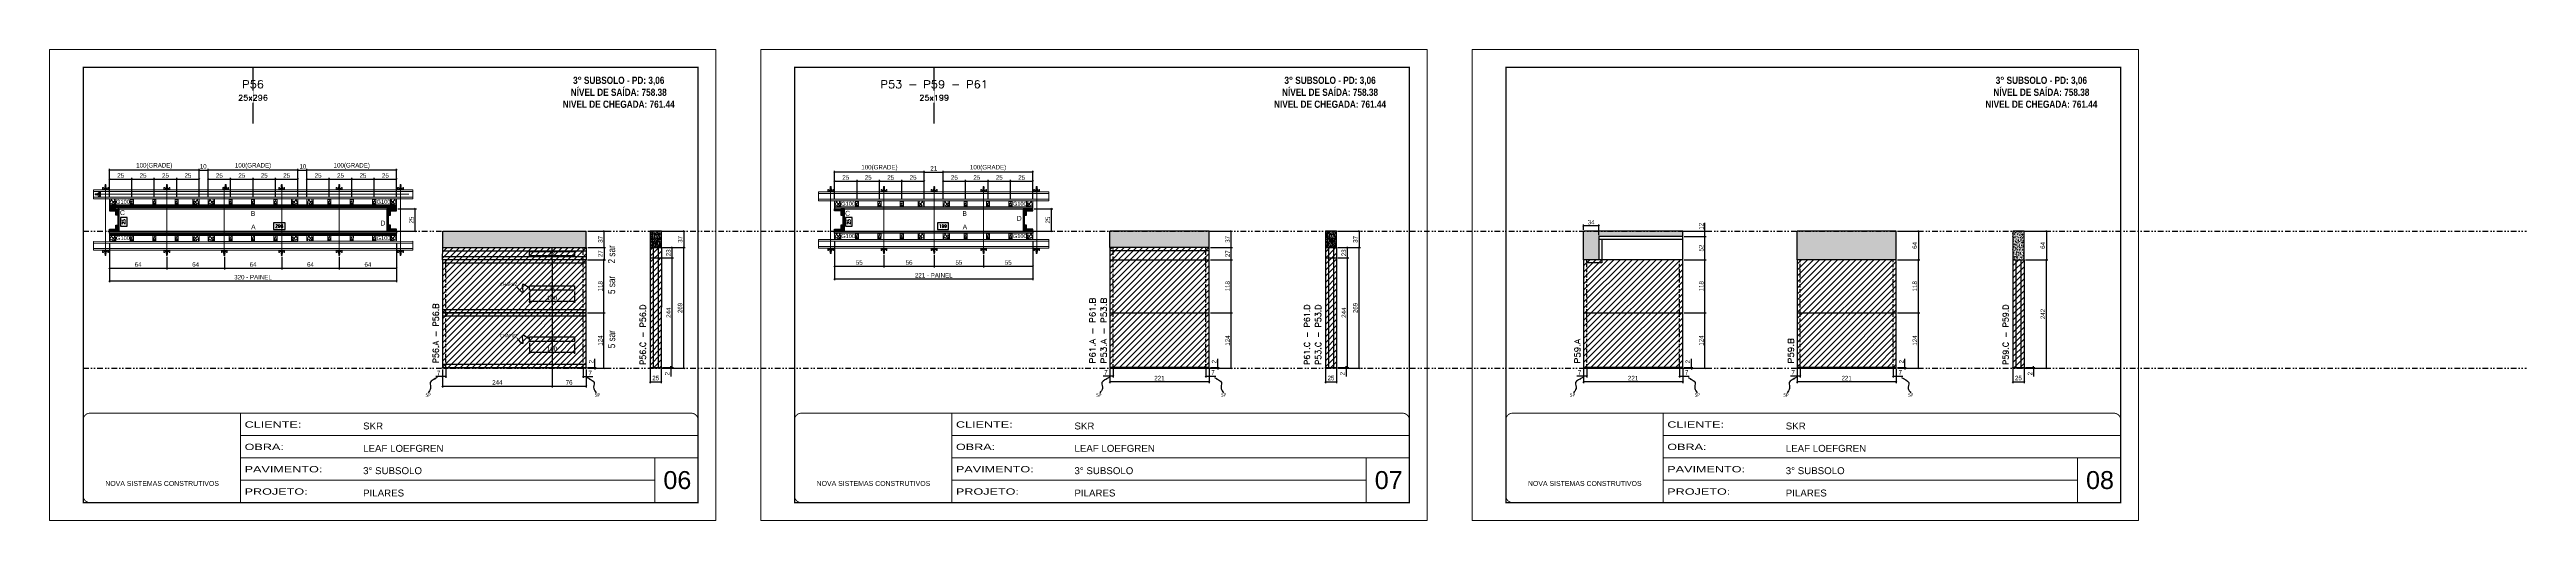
# Model space of a CAD drawing. Header units: millimetres. Extents: x 13777 to 27878, y -21631 to 6985.
# Drawn here: x 16012 to 21531, y 4786 to 5836 of the extents above; entities that cross this region are included whole.
import ezdxf
from ezdxf.enums import TextEntityAlignment as Align

# ---------------------------------------------------------------- set-up
doc = ezdxf.new("R2010")
doc.units = ezdxf.units.MM
for name, pattern in [('CONTINUO', [0]), ('DASHED', [0.75, 0.5, -0.25]), ('DIVIDE2', [0.625, 0.25, -0.125, 0, -0.125, 0, -0.125]), ('HIDDEN', [0.375, 0.25, -0.125])]:
    doc.linetypes.add(name, pattern=pattern)
for name, color, linetype, lineweight in [('CARIMBO', 255, 'Continuous', 9), ('Folhas', 255, 'Continuous', 9), ('Hachura', 251, 'Continuous', 9), ('Madeira', 126, 'Continuous', 18), ('Perfil Metálico', 224, 'Continuous', 18), ('SARRAFO DE PRESSAO', 251, 'DASHED', 9), ('Texto Seção', 7, 'Continuous', 15)]:
    doc.layers.add(name, color=color, linetype=linetype, lineweight=lineweight)
for name, color, linetype in [('CHAPA', 1, 'Continuous'), ('COTA', 241, 'Continuous'), ('NOMENCLATURA', 7, 'Continuous'), ('Nível', 160, 'Continuous'), ('Painéis', 200, 'Continuous'), ('Romaneio', 10, 'Continuous'), ('SARR_2.2x10', 60, 'Continuous'), ('SARR_2.2x7', 40, 'Continuous'), ('SARRAFO', 251, 'Continuous'), ('Sarrafo de Pressão', 42, 'HIDDEN'), ('texto', 7, 'Continuous'), ('Texto de Titulo', 7, 'Continuous'), ('Texto Qtd Sarr', 242, 'Continuous'), ('TEXTO_GERAL', 7, 'Continuous')]:
    doc.layers.add(name, color=color, linetype=linetype)
doc.styles.add('ARIAL', font='arial.ttf')
doc.styles.add('ARIAL_NARROW', font='ARIALN.TTF', dxfattribs={"height": 0.2})
doc.styles.add('COTA TECNICA', font='techl___.ttf', dxfattribs={"height": 10})
doc.styles.add('COTA TECNICA 2X', font='techl___.ttf', dxfattribs={"height": 10})
doc.styles.add('COTA TECNICA-50', font='techl___.ttf', dxfattribs={"height": 10})
doc.styles.add('REGUA-120', font='ROMANS.shx', dxfattribs={"height": 15})
doc.styles.add('ROMANC', font='techb___.ttf', dxfattribs={"height": 2.5})
doc.styles.add('ROMANS', font='romans.shx')
doc.styles.add('SANSSERIF', font='sas_____.pfb')
doc.styles.get("Standard").update_dxf_attribs({"font": 'arial.ttf'})
doc.styles.add('Tecnologia', font='')
doc.styles.get('Tecnologia').set_extended_font_data('Forgotten Futurist')
doc.dimstyles.new('COTA PAINEL-50', dxfattribs={"dimtxt": 10, "dimasz": 3, "dimexe": 3, "dimexo": 3, "dimgap": 3, "dimtad": 1, "dimdec": 1, "dimzin": 12, "dimdsep": 46, "dimtxsty": 'COTA TECNICA-50', "dimblk1": 'OBLIQUE', "dimblk2": 'OBLIQUE', "dimsah": 1, "dimcen": 0.9, "dimclrd": 4, "dimclre": 4, "dimclrt": 240, "dimadec": 1, "dimazin": 3, "dimtfac": 1, "dimtdec": 1, "dimtmove": 0, "dimatfit": 3, "dimfxl": 1, "dimtolj": 1, "dimtzin": 12, "dimarcsym": 0})
doc.dimstyles.new('PAINEL', dxfattribs={"dimtxt": 10, "dimasz": 3, "dimexe": 3, "dimexo": 3, "dimgap": 3, "dimtad": 1, "dimdec": 1, "dimzin": 12, "dimdsep": 46, "dimtxsty": 'COTA TECNICA', "dimblk1": 'OBLIQUE', "dimblk2": 'OBLIQUE', "dimsah": 1, "dimcen": 0.9, "dimclrd": 4, "dimclre": 4, "dimclrt": 240, "dimadec": 1, "dimazin": 3, "dimtfac": 1, "dimtdec": 1, "dimtmove": 0, "dimatfit": 3, "dimfxl": 1, "dimtolj": 1, "dimtzin": 12, "dimarcsym": 0})
doc.dimstyles.new('SECAO PILAR', dxfattribs={"dimtxt": 10, "dimasz": 3, "dimexe": 3, "dimexo": 3, "dimgap": 3, "dimtad": 1, "dimdec": 1, "dimlfac": 0.5, "dimzin": 12, "dimdsep": 46, "dimtxsty": 'COTA TECNICA 2X', "dimblk1": 'OBLIQUE', "dimblk2": 'OBLIQUE', "dimsah": 1, "dimcen": 0.9, "dimclrd": 256, "dimclre": 256, "dimclrt": 256, "dimadec": 1, "dimazin": 3, "dimtfac": 1, "dimtdec": 1, "dimtmove": 0, "dimatfit": 3, "dimfxl": 1, "dimtolj": 1, "dimtzin": 12, "dimarcsym": 0})
doc.dimstyles.new('SECÇÃO 2', dxfattribs={"dimtxt": 7, "dimasz": 6, "dimexe": 0.18, "dimexo": 2, "dimgap": -4, "dimtad": 3, "dimdec": 1, "dimlfac": 0.5, "dimzin": 12, "dimdsep": 46, "dimtxsty": 'ROMANS', "dimblk": 'ARCHTICK', "dimcen": 0.09, "dimse1": 1, "dimse2": 1, "dimsd1": 1, "dimsd2": 1, "dimclrd": 180, "dimclre": 5, "dimclrt": 1, "dimadec": 0, "dimazin": 3, "dimtfac": 1, "dimtdec": 1, "dimtofl": 0, "dimtmove": 0, "dimatfit": 3, "dimldrblk": 'ARCHTICK', "dimfxl": 1, "dimtolj": 1, "dimtzin": 0, "dimarcsym": 0})
doc.dimstyles.get("Standard").update_dxf_attribs({"dimtxt": 0.18, "dimasz": 0.18, "dimexe": 0.18, "dimexo": 0.0625, "dimgap": 0.09, "dimtad": 0, "dimtih": 1, "dimtoh": 1, "dimdec": 4, "dimzin": 0, "dimdsep": 46, "dimtxsty": 'Standard', "dimcen": 0.09, "dimadec": 0, "dimazin": 0, "dimtfac": 1, "dimtdec": 4, "dimtofl": 0, "dimtmove": 0, "dimatfit": 3, "dimfxl": 1, "dimtolj": 1, "dimtzin": 0, "dimarcsym": 0})
pattern_1 = [(315, (39662.7958, -4058.0517), (1.12253202, 1.12253202), [])]
pattern_2 = [(315, (39662.7958, -4022.0517), (1.12253202, 1.12253202), [])]

# ---------------------------------------------------------------- blocks, each defined once
blk = doc.blocks.new('9999999999')
at = {"color": 30, "linetype": 'CONTINUO'}
for p, q in [((98564.6, 34230.2), (98564.6, 34429.4)), ((98564.6, 34379.6), (99584, 34379.6)), ((98564.6, 34329.8), (99488, 34329.8)), ((99584, 34329.8), (99488, 34329.8)), ((99488, 34329.8), (99488, 34230.2)), ((98564.6, 34280), (99488, 34280))]:
    blk.add_line(p, q, dxfattribs=at)
at = {"color": 30, "linetype": 'CONTINUO', "const_width": 2}
blk.add_lwpolyline([(99584, 34230.2), (99584, 34414.4, 0.414214), (99569, 34429.4), (98229, 34429.4, 0.414214), (98214, 34414.4), (98214, 34245.2, 0.414214), (98229, 34230.2), (99584, 34230.2)], format="xyb", dxfattribs=at)
at = {"layer": 'Folhas'}
blk.add_lwpolyline([(98139, 34190.2), (99624, 34190.2), (99624, 35240.2), (98139, 35240.2)], close=True, dxfattribs=at)
at = {"layer": 'Folhas', "color": 30, "const_width": 3}
blk.add_lwpolyline([(98214, 34230.2), (99584, 34230.2), (99584, 35200.2), (98214, 35200.2)], close=True, dxfattribs=at)
at = {"color": 7, "linetype": 'Continuous', "ltscale": 5, "style": 'ARIAL'}
for s, height, p in [('SKR', 15.48, (98837.7, 34393.1)), ('LEAF LOEFGREN', 15.483, (98837.7, 34343.3)), ('NOVA SISTEMAS CONSTRUTIVOS', 11.059, (98263.2, 34267.2)), ('3° SUBSOLO', 15.48, (98837.7, 34293.5)), ('PILARES', 15.48, (98837.7, 34243.7))]:
    blk.add_text(s, height=height, dxfattribs=at).set_placement(p)
at = {"layer": 'Folhas', "color": 7, "style": 'Tecnologia', "width": 1.5}
for s, p in [('CLIENTE:', (98573.7, 34397.2)), ('OBRA:', (98573.7, 34347.3)), ('PAVIMENTO:', (98573.7, 34297.5)), ('PROJETO:', (98573.7, 34247.7))]:
    blk.add_text(s, height=14, dxfattribs=at).set_placement(p)
blk = doc.blocks.new('*D33')
at = {"layer": 'COTA', "color": 180, "lineweight": -2, "transparency": 16777216}
for p, q in [((16184.8, 5461.6), (16169.8, 5461.6)), ((16169.8, 5461.6), (16169.8, 5442.3)), ((16169.8, 5442.3), (16184.8, 5442.3)), ((16184.8, 5442.3), (16184.8, 5461.6))]:
    blk.add_line(p, q, dxfattribs=at)
at = {"layer": 'Defpoints', "color": 0, "transparency": 16777216}
for p in [(16184.7, 5480.9), (16184.7, 5430.9), (16188.8, 5430.9)]:
    blk.add_point(p, dxfattribs=at)
at = {"layer": 'COTA', "color": 1, "transparency": 16777216, "insert": (16177.3, 5452), "char_height": 7, "attachment_point": 5, "rotation": 90, "style": 'ROMANS'}
blk.add_mtext('\\A1;25', dxfattribs=at)
blk = doc.blocks.new('_ArchTick')
at = {"color": 0, "linetype": 'ByBlock', "const_width": 0.15}
blk.add_lwpolyline([(-0.5, -0.5), (0.5, 0.5)], dxfattribs=at)
blk = doc.blocks.new('*D34')
at = {"layer": 'COTA', "color": 180, "lineweight": -2, "transparency": 16777216}
for p, q in [((16536.9, 5449.9), (16510.9, 5449.9)), ((16510.9, 5449.9), (16510.9, 5434.9)), ((16510.9, 5434.9), (16536.9, 5434.9)), ((16536.9, 5434.9), (16536.9, 5449.9))]:
    blk.add_line(p, q, dxfattribs=at)
at = {"layer": 'Defpoints', "color": 0, "transparency": 16777216}
for p in [(16167.4, 5430.9), (16763.4, 5430.9), (16763.4, 5430.9)]:
    blk.add_point(p, dxfattribs=at)
at = {"layer": 'COTA', "color": 1, "transparency": 16777216, "insert": (16523.9, 5442.4), "char_height": 7, "attachment_point": 5, "style": 'ROMANS'}
blk.add_mtext('\\A1;298', dxfattribs=at)
blk = doc.blocks.new('_Oblique')
at = {"color": 0, "linetype": 'ByBlock', "lineweight": -2}
blk.add_line((-0.5, -0.5), (0.5, 0.5), dxfattribs=at)
blk = doc.blocks.new('*D35')
at = {"layer": 'COTA', "lineweight": -2, "transparency": 16777216}
for p, q in [((16145.4, 5405.5), (16145.4, 5317.3)), ((16785.4, 5405.5), (16785.4, 5317.3)), ((16145.4, 5320.3), (16785.4, 5320.3))]:
    blk.add_line(p, q, dxfattribs=at)
at = {"layer": 'Defpoints', "color": 0, "transparency": 16777216}
for p in [(16145.4, 5408.5), (16785.4, 5408.5), (16785.4, 5320.3)]:
    blk.add_point(p, dxfattribs=at)
at = {"layer": 'COTA', "lineweight": -2, "transparency": 16777216, "xscale": 3, "yscale": 3, "zscale": 3, "rotation": 180}
blk.add_blockref('_Oblique', (16145.4, 5320.3), dxfattribs=at)
at = {"layer": 'COTA', "lineweight": -2, "transparency": 16777216, "xscale": 3, "yscale": 3, "zscale": 3}
blk.add_blockref('_Oblique', (16785.4, 5320.3), dxfattribs=at)
at = {"layer": 'COTA', "transparency": 16777216, "insert": (16465.4, 5328.6), "char_height": 10, "attachment_point": 5, "style": 'COTA TECNICA 2X'}
blk.add_mtext('\\A1;320 - PAINEL', dxfattribs=at)
blk = doc.blocks.new('*D36')
at = {"layer": 'COTA', "lineweight": -2, "transparency": 16777216}
for p, q in [((16145.4, 5405.5), (16145.4, 5345.8)), ((16273.5, 5373.7), (16273.5, 5345.8)), ((16145.4, 5348.8), (16273.5, 5348.8))]:
    blk.add_line(p, q, dxfattribs=at)
at = {"layer": 'Defpoints', "color": 0, "transparency": 16777216}
for p in [(16145.4, 5408.5), (16273.5, 5376.7), (16273.5, 5348.8)]:
    blk.add_point(p, dxfattribs=at)
at = {"layer": 'COTA', "lineweight": -2, "transparency": 16777216, "xscale": 3, "yscale": 3, "zscale": 3, "rotation": 180}
blk.add_blockref('_Oblique', (16145.4, 5348.8), dxfattribs=at)
at = {"layer": 'COTA', "lineweight": -2, "transparency": 16777216, "xscale": 3, "yscale": 3, "zscale": 3}
blk.add_blockref('_Oblique', (16273.5, 5348.8), dxfattribs=at)
at = {"layer": 'COTA', "transparency": 16777216, "insert": (16209.4, 5356.9), "char_height": 10, "attachment_point": 5, "style": 'COTA TECNICA 2X'}
blk.add_mtext('\\A1;64', dxfattribs=at)
blk = doc.blocks.new('*D37')
at = {"layer": 'COTA', "lineweight": -2, "transparency": 16777216}
for p, q in [((16657.5, 5373.7), (16657.5, 5345.8)), ((16785.4, 5405.5), (16785.4, 5345.8)), ((16657.5, 5348.8), (16785.4, 5348.8))]:
    blk.add_line(p, q, dxfattribs=at)
at = {"layer": 'Defpoints', "color": 0, "transparency": 16777216}
for p in [(16657.5, 5376.7), (16785.4, 5408.5), (16785.4, 5348.8)]:
    blk.add_point(p, dxfattribs=at)
at = {"layer": 'COTA', "lineweight": -2, "transparency": 16777216, "xscale": 3, "yscale": 3, "zscale": 3, "rotation": 180}
blk.add_blockref('_Oblique', (16657.5, 5348.8), dxfattribs=at)
at = {"layer": 'COTA', "lineweight": -2, "transparency": 16777216, "xscale": 3, "yscale": 3, "zscale": 3}
blk.add_blockref('_Oblique', (16785.4, 5348.8), dxfattribs=at)
at = {"layer": 'COTA', "transparency": 16777216, "insert": (16721.4, 5356.9), "char_height": 10, "attachment_point": 5, "style": 'COTA TECNICA 2X'}
blk.add_mtext('\\A1;64', dxfattribs=at)
blk = doc.blocks.new('titulo1')
at = {"layer": 'Defpoints', "color": 252, "linetype": 'HIDDEN', "ltscale": 2}
blk.add_line((0, 0), (0, 125), dxfattribs=at)
at = {"layer": 'Defpoints', "style": 'ROMANS', "oblique": 15}
blk.add_attdef('FOLHA', text='', height=10, dxfattribs=at).set_placement((0, 15.6), align=Align.MIDDLE_CENTER)
at = {"layer": 'Texto Qtd Sarr', "color": 3, "style": 'ROMANS', "oblique": 15}
for tag, height, p in [('TITULO', 17, (0, 71.4)), ('SEÇÃO', 12, (0, 41.5))]:
    blk.add_attdef(tag, text='', height=height, dxfattribs=at).set_placement(p, align=Align.MIDDLE_CENTER)
blk = doc.blocks.new('C')
at = {"layer": 'Hachura', "color": 0}
for p, q in [((0, 3.2), (0, -3.2)), ((0.4, 3.2), (0, 3.2)), ((0.5, 3.2), (0, 3.2)), ((0.5, 3), (0, 3)), ((0.5, 2.9), (0, 2.9)), ((0, 2.7), (0, -1.2)), ((0.5, 2.6), (0, 2.6)), ((0.5, 2.2), (0, 2.2)), ((0.5, 1.5), (0, 1.5)), ((0.4, 0.5), (0.2, 0.5)), ((0.4, -3.2), (0.4, 3.2)), ((0.4, 3.2), (2.6, 3.2)), ((1.7, 1), (0.4, 1)), ((1.5, 0.1), (0.4, 0.1)), ((1.4, 1.9), (1.4, 1)), ((2.6, 2.4), (1.5, 2.1)), ((1.7, -1), (1.7, 1)), ((1.7, 1), (1.7, 0.8)), ((1.7, 1), (1.7, 0.8)), ((1.7, 0.8), (3.4, 0.8)), ((3.4, 0.4), (1.7, 0.4)), ((2.6, 3.2), (2.6, 2.4)), ((3.3, 0.8), (3.3, -0.8)), ((3.4, 0.8), (3.4, -0.8)), ((3.7, 0.4), (3.4, 0.4)), ((3.8, -0.5), (3.4, 0.4)), ((3.4, 0.1), (3.7, -0.6)), ((3.7, 0.5), (4.3, -0.6)), ((3.7, 0.4), (4.2, -0.5)), ((4.4, -0.6), (3.8, 0.5)), ((4.2, 0.4), (3.9, 0.4)), ((4.4, -0.5), (3.9, 0.4)), ((4.2, 0.4), (4.3, 0.4)), ((4.3, 0.5), (4.8, -0.6)), ((4.3, 0.4), (4.7, -0.5)), ((5, -0.6), (4.4, 0.5)), ((4.5, 0.4), (4.8, 0.4)), ((5, -0.5), (4.5, 0.4)), ((4.8, 0.4), (5.3, -0.5)), ((4.9, 0.5), (5.4, -0.6)), ((5.5, -0.6), (5, 0.5)), ((5.6, -0.5), (5.1, 0.4)), ((5.4, 0.4), (5.1, 0.4)), ((5.6, -0.5), (5.1, 0.4)), ((5.4, 0.4), (5.7, -0.2)), ((5.5, 0.5), (5.7, -0.1)), ((5.7, 0.2), (5.6, 0.5)), ((5.7, 0.3), (5.7, 0.4)), ((5.7, 0.4), (5.7, 0.4)), ((5.7, 0.4), (5.9, 0.3)), ((5.7, 0.4), (5.7, -0.5)), ((5.9, -0.4), (5.9, 0.3)), ((0.4, 0), (0, 0)), ((0.5, -1.5), (0, -1.5)), ((0.5, -2.2), (0, -2.2)), ((0.5, -2.6), (0, -2.6)), ((0.5, -2.9), (0, -2.9)), ((0.5, -3), (0, -3)), ((0, -3.2), (2.6, -3.2)), ((0.5, -3.2), (0, -3.2)), ((0.1, -0.5), (0.3, -0.5)), ((0.3, -0.5), (0.4, -0.5)), ((0.4, 0), (0.4, -1)), ((0.4, -0.2), (1.5, -0.2)), ((0.4, -0.6), (0.4, -0.3)), ((0.4, -3.2), (0.4, -0.6)), ((0.4, -1), (1.7, -1)), ((1.4, -1.9), (1.4, -1)), ((2.6, -2.4), (1.5, -2.1)), ((3.4, -0.3), (1.7, -0.3)), ((3.4, -0.8), (1.7, -0.8)), ((2.6, -3.2), (2.6, -2.4)), ((3.4, -0.1), (3.6, -0.5)), ((3.4, -0.5), (3.6, -0.5)), ((3.8, -0.5), (4.2, -0.5)), ((4.4, -0.5), (4.7, -0.5)), ((4.6, -0.5), (4.7, -0.5)), ((5, -0.5), (5.3, -0.5)), ((5.6, -0.5), (5.7, -0.5)), ((5.7, -0.5), (5.9, -0.4)), ((5.7, -0.5), (5.7, -0.5))]:
    blk.add_line(p, q, dxfattribs=at)
for centre, radius, start, end in [((1.5, 1.9), 0.161, 104.7436, 180), ((1.4, 0), 0.129, 272.695, 87.305), ((3.8, 0.4), 0.143, 25.5688, 154.4312), ((4.4, 0.4), 0.143, 25.5688, 154.4312), ((5, 0.4), 0.143, 25.5688, 154.4312), ((5.5, 0.4), 0.143, 25.5688, 154.4312), ((0.2, -0.4), 0.174, 221.744, 317.8592), ((1.5, -1.9), 0.161, 180, 255.2564), ((3.7, -0.4), 0.174, 222.1408, 318.256), ((4.3, -0.4), 0.174, 222.1408, 318.256), ((4.9, -0.4), 0.174, 222.1408, 318.256), ((5.4, -0.4), 0.174, 222.1408, 318.256), ((5.6, -0.4), 0.174, 317.8592, 318.256)]:
    blk.add_arc(centre, radius, start, end, dxfattribs=at)
blk = doc.blocks.new('*D55')
at = {"layer": 'COTA', "lineweight": -2, "transparency": 16777216}
for p, q in [((16788.4, 5480.9), (16829.7, 5480.9)), ((16826.7, 5430.9), (16826.7, 5480.9)), ((16788.4, 5430.9), (16829.7, 5430.9))]:
    blk.add_line(p, q, dxfattribs=at)
at = {"layer": 'Defpoints', "color": 0, "transparency": 16777216}
for p in [(16785.4, 5480.9), (16826.7, 5480.9), (16785.4, 5430.9)]:
    blk.add_point(p, dxfattribs=at)
at = {"layer": 'COTA', "lineweight": -2, "transparency": 16777216, "xscale": 3, "yscale": 3, "zscale": 3}
for p, rotation in [((16826.7, 5480.9), 90), ((16826.7, 5430.9), 270)]:
    blk.add_blockref('_Oblique', p, dxfattribs=dict(at, rotation=rotation))
at = {"layer": 'COTA', "transparency": 16777216, "insert": (16818.6, 5455.9), "char_height": 10, "attachment_point": 5, "rotation": 90, "style": 'COTA TECNICA 2X'}
blk.add_mtext('\\A1;25', dxfattribs=at)
blk = doc.blocks.new('*D56')
at = {"layer": 'COTA', "lineweight": -2, "transparency": 16777216}
for p, q in [((16273.5, 5373.7), (16273.5, 5345.8)), ((16401.5, 5373.7), (16401.5, 5345.8)), ((16273.5, 5348.8), (16401.5, 5348.8))]:
    blk.add_line(p, q, dxfattribs=at)
at = {"layer": 'Defpoints', "color": 0, "transparency": 16777216}
for p in [(16273.5, 5376.7), (16401.5, 5376.7), (16401.5, 5348.8)]:
    blk.add_point(p, dxfattribs=at)
at = {"layer": 'COTA', "lineweight": -2, "transparency": 16777216, "xscale": 3, "yscale": 3, "zscale": 3, "rotation": 180}
blk.add_blockref('_Oblique', (16273.5, 5348.8), dxfattribs=at)
at = {"layer": 'COTA', "lineweight": -2, "transparency": 16777216, "xscale": 3, "yscale": 3, "zscale": 3}
blk.add_blockref('_Oblique', (16401.5, 5348.8), dxfattribs=at)
at = {"layer": 'COTA', "transparency": 16777216, "insert": (16337.5, 5356.9), "char_height": 10, "attachment_point": 5, "style": 'COTA TECNICA 2X'}
blk.add_mtext('\\A1;64', dxfattribs=at)
blk = doc.blocks.new('PONTALETE')
at = {"layer": 'Madeira'}
for q in [(2.7, 7), (7, 5.8), (7, 1.7)]:
    blk.add_line((0, 0), q, dxfattribs=at)
blk.add_lwpolyline([(0, 0), (7, 0), (7, 7), (0, 7)], close=True, dxfattribs=at)
for centre, radius, start, end in [((2, 0.1), 6.23, 37.2818, 109.0913), ((1.1, 0.9), 3.19, 343.603, 109.9847), ((-0.2, -0.8), 3.09, 14.6322, 86.0383)]:
    blk.add_arc(centre, radius, start, end, dxfattribs=at)
blk = doc.blocks.new('MEIO PONTALETE')
at = {"layer": 'Madeira'}
for q in [(2.7, 7), (3.5, 2.9), (3.5, 0.9)]:
    blk.add_line((0, 0), q, dxfattribs=at)
blk.add_lwpolyline([(0, 0), (3.5, 0), (3.5, 7), (0, 7)], close=True, dxfattribs=at)
for centre, radius, start, end in [((2, 0.1), 6.23, 76.4499, 109.0913), ((1.1, 0.9), 3.19, 40.9063, 109.9847), ((-0.2, -0.8), 3.09, 14.6322, 86.0383)]:
    blk.add_arc(centre, radius, start, end, dxfattribs=at)
blk = doc.blocks.new('*D38')
at = {"layer": 'COTA', "lineweight": -2, "transparency": 16777216}
for p, q in [((16145.4, 5506.2), (16145.4, 5550.2)), ((16145.4, 5547.2), (16195.4, 5547.2)), ((16195.4, 5506.2), (16195.4, 5550.2))]:
    blk.add_line(p, q, dxfattribs=at)
at = {"layer": 'Defpoints', "color": 0, "transparency": 16777216}
for p in [(16195.4, 5547.2), (16145.4, 5503.2), (16195.4, 5503.2)]:
    blk.add_point(p, dxfattribs=at)
at = {"layer": 'COTA', "lineweight": -2, "transparency": 16777216, "xscale": 3, "yscale": 3, "zscale": 3, "rotation": 180}
blk.add_blockref('_Oblique', (16145.4, 5547.2), dxfattribs=at)
at = {"layer": 'COTA', "lineweight": -2, "transparency": 16777216, "xscale": 3, "yscale": 3, "zscale": 3}
blk.add_blockref('_Oblique', (16195.4, 5547.2), dxfattribs=at)
at = {"layer": 'COTA', "transparency": 16777216, "insert": (16170.4, 5555.3), "char_height": 10, "attachment_point": 5, "style": 'COTA TECNICA 2X'}
blk.add_mtext('\\A1;25', dxfattribs=at)
blk = doc.blocks.new('*D39')
at = {"layer": 'COTA', "lineweight": -2, "transparency": 16777216}
for p, q in [((16145.4, 5506.2), (16145.4, 5570.4)), ((16345.4, 5567.4), (16145.4, 5567.4)), ((16345.4, 5506.2), (16345.4, 5570.4))]:
    blk.add_line(p, q, dxfattribs=at)
at = {"layer": 'Defpoints', "color": 0, "transparency": 16777216}
for p in [(16145.4, 5567.4), (16145.4, 5503.2), (16345.4, 5503.2)]:
    blk.add_point(p, dxfattribs=at)
at = {"layer": 'COTA', "lineweight": -2, "transparency": 16777216, "xscale": 3, "yscale": 3, "zscale": 3, "rotation": 180}
blk.add_blockref('_Oblique', (16145.4, 5567.4), dxfattribs=at)
at = {"layer": 'COTA', "lineweight": -2, "transparency": 16777216, "xscale": 3, "yscale": 3, "zscale": 3}
blk.add_blockref('_Oblique', (16345.4, 5567.4), dxfattribs=at)
at = {"layer": 'COTA', "transparency": 16777216, "insert": (16245.4, 5576.6), "char_height": 10, "attachment_point": 5, "style": 'COTA TECNICA 2X'}
blk.add_mtext('\\A1;100(GRADE)', dxfattribs=at)
blk = doc.blocks.new('*D40')
at = {"layer": 'COTA', "lineweight": -2, "transparency": 16777216}
for p, q in [((16195.4, 5506.2), (16195.4, 5550.2)), ((16195.4, 5547.2), (16245.4, 5547.2)), ((16245.4, 5506.2), (16245.4, 5550.2))]:
    blk.add_line(p, q, dxfattribs=at)
at = {"layer": 'Defpoints', "color": 0, "transparency": 16777216}
for p in [(16245.4, 5547.2), (16195.4, 5503.2), (16245.4, 5503.2)]:
    blk.add_point(p, dxfattribs=at)
at = {"layer": 'COTA', "lineweight": -2, "transparency": 16777216, "xscale": 3, "yscale": 3, "zscale": 3, "rotation": 180}
blk.add_blockref('_Oblique', (16195.4, 5547.2), dxfattribs=at)
at = {"layer": 'COTA', "lineweight": -2, "transparency": 16777216, "xscale": 3, "yscale": 3, "zscale": 3}
blk.add_blockref('_Oblique', (16245.4, 5547.2), dxfattribs=at)
at = {"layer": 'COTA', "transparency": 16777216, "insert": (16220.4, 5555.3), "char_height": 10, "attachment_point": 5, "style": 'COTA TECNICA 2X'}
blk.add_mtext('\\A1;25', dxfattribs=at)
blk = doc.blocks.new('*D41')
at = {"layer": 'COTA', "lineweight": -2, "transparency": 16777216}
for p, q in [((16245.4, 5506.2), (16245.4, 5550.2)), ((16245.4, 5547.2), (16295.4, 5547.2)), ((16295.4, 5506.2), (16295.4, 5550.2))]:
    blk.add_line(p, q, dxfattribs=at)
at = {"layer": 'Defpoints', "color": 0, "transparency": 16777216}
for p in [(16295.4, 5547.2), (16245.4, 5503.2), (16295.4, 5503.2)]:
    blk.add_point(p, dxfattribs=at)
at = {"layer": 'COTA', "lineweight": -2, "transparency": 16777216, "xscale": 3, "yscale": 3, "zscale": 3, "rotation": 180}
blk.add_blockref('_Oblique', (16245.4, 5547.2), dxfattribs=at)
at = {"layer": 'COTA', "lineweight": -2, "transparency": 16777216, "xscale": 3, "yscale": 3, "zscale": 3}
blk.add_blockref('_Oblique', (16295.4, 5547.2), dxfattribs=at)
at = {"layer": 'COTA', "transparency": 16777216, "insert": (16270.4, 5555.3), "char_height": 10, "attachment_point": 5, "style": 'COTA TECNICA 2X'}
blk.add_mtext('\\A1;25', dxfattribs=at)
blk = doc.blocks.new('*D42')
at = {"layer": 'COTA', "lineweight": -2, "transparency": 16777216}
for p, q in [((16295.4, 5506.2), (16295.4, 5550.2)), ((16295.4, 5547.2), (16345.4, 5547.2)), ((16345.4, 5506.2), (16345.4, 5550.2))]:
    blk.add_line(p, q, dxfattribs=at)
at = {"layer": 'Defpoints', "color": 0, "transparency": 16777216}
for p in [(16345.4, 5547.2), (16295.4, 5503.2), (16345.4, 5503.2)]:
    blk.add_point(p, dxfattribs=at)
at = {"layer": 'COTA', "lineweight": -2, "transparency": 16777216, "xscale": 3, "yscale": 3, "zscale": 3, "rotation": 180}
blk.add_blockref('_Oblique', (16295.4, 5547.2), dxfattribs=at)
at = {"layer": 'COTA', "lineweight": -2, "transparency": 16777216, "xscale": 3, "yscale": 3, "zscale": 3}
blk.add_blockref('_Oblique', (16345.4, 5547.2), dxfattribs=at)
at = {"layer": 'COTA', "transparency": 16777216, "insert": (16320.4, 5555.3), "char_height": 10, "attachment_point": 5, "style": 'COTA TECNICA 2X'}
blk.add_mtext('\\A1;25', dxfattribs=at)
blk = doc.blocks.new('*D43')
at = {"layer": 'COTA', "lineweight": -2, "transparency": 16777216}
for p, q in [((16345.4, 5506.2), (16345.4, 5570.4)), ((16345.4, 5567.4), (16365.4, 5567.4)), ((16365.4, 5506.3), (16365.4, 5570.4))]:
    blk.add_line(p, q, dxfattribs=at)
at = {"layer": 'Defpoints', "color": 0, "transparency": 16777216}
for p in [(16365.4, 5567.4), (16345.4, 5503.2), (16365.4, 5503.3)]:
    blk.add_point(p, dxfattribs=at)
at = {"layer": 'COTA', "lineweight": -2, "transparency": 16777216, "xscale": 3, "yscale": 3, "zscale": 3, "rotation": 180}
blk.add_blockref('_Oblique', (16345.4, 5567.4), dxfattribs=at)
at = {"layer": 'COTA', "lineweight": -2, "transparency": 16777216, "xscale": 3, "yscale": 3, "zscale": 3}
blk.add_blockref('_Oblique', (16365.4, 5567.4), dxfattribs=at)
at = {"layer": 'COTA', "transparency": 16777216, "insert": (16354.4, 5575.5), "char_height": 10, "attachment_point": 5, "style": 'COTA TECNICA 2X'}
blk.add_mtext('\\A1;10', dxfattribs=at)
blk = doc.blocks.new('*D44')
at = {"layer": 'COTA', "lineweight": -2, "transparency": 16777216}
for p, q in [((16365.4, 5506.3), (16365.4, 5550.2)), ((16365.4, 5547.2), (16415.4, 5547.2)), ((16415.4, 5506.3), (16415.4, 5550.2))]:
    blk.add_line(p, q, dxfattribs=at)
at = {"layer": 'Defpoints', "color": 0, "transparency": 16777216}
for p in [(16415.4, 5547.2), (16365.4, 5503.3), (16415.4, 5503.3)]:
    blk.add_point(p, dxfattribs=at)
at = {"layer": 'COTA', "lineweight": -2, "transparency": 16777216, "xscale": 3, "yscale": 3, "zscale": 3, "rotation": 180}
blk.add_blockref('_Oblique', (16365.4, 5547.2), dxfattribs=at)
at = {"layer": 'COTA', "lineweight": -2, "transparency": 16777216, "xscale": 3, "yscale": 3, "zscale": 3}
blk.add_blockref('_Oblique', (16415.4, 5547.2), dxfattribs=at)
at = {"layer": 'COTA', "transparency": 16777216, "insert": (16390.4, 5555.3), "char_height": 10, "attachment_point": 5, "style": 'COTA TECNICA 2X'}
blk.add_mtext('\\A1;25', dxfattribs=at)
blk = doc.blocks.new('*D45')
at = {"layer": 'COTA', "lineweight": -2, "transparency": 16777216}
for p, q in [((16365.4, 5506.3), (16365.4, 5570.4)), ((16565.4, 5567.4), (16365.4, 5567.4)), ((16565.4, 5506.2), (16565.4, 5570.4))]:
    blk.add_line(p, q, dxfattribs=at)
at = {"layer": 'Defpoints', "color": 0, "transparency": 16777216}
for p in [(16365.4, 5567.4), (16365.4, 5503.3), (16565.4, 5503.2)]:
    blk.add_point(p, dxfattribs=at)
at = {"layer": 'COTA', "lineweight": -2, "transparency": 16777216, "xscale": 3, "yscale": 3, "zscale": 3, "rotation": 180}
blk.add_blockref('_Oblique', (16365.4, 5567.4), dxfattribs=at)
at = {"layer": 'COTA', "lineweight": -2, "transparency": 16777216, "xscale": 3, "yscale": 3, "zscale": 3}
blk.add_blockref('_Oblique', (16565.4, 5567.4), dxfattribs=at)
at = {"layer": 'COTA', "transparency": 16777216, "insert": (16465.4, 5576.6), "char_height": 10, "attachment_point": 5, "style": 'COTA TECNICA 2X'}
blk.add_mtext('\\A1;100(GRADE)', dxfattribs=at)
blk = doc.blocks.new('*D46')
at = {"layer": 'COTA', "lineweight": -2, "transparency": 16777216}
for p, q in [((16415.4, 5506.3), (16415.4, 5550.2)), ((16415.4, 5547.2), (16465.4, 5547.2)), ((16465.4, 5506.3), (16465.4, 5550.2))]:
    blk.add_line(p, q, dxfattribs=at)
at = {"layer": 'Defpoints', "color": 0, "transparency": 16777216}
for p in [(16465.4, 5547.2), (16415.4, 5503.3), (16465.4, 5503.3)]:
    blk.add_point(p, dxfattribs=at)
at = {"layer": 'COTA', "lineweight": -2, "transparency": 16777216, "xscale": 3, "yscale": 3, "zscale": 3, "rotation": 180}
blk.add_blockref('_Oblique', (16415.4, 5547.2), dxfattribs=at)
at = {"layer": 'COTA', "lineweight": -2, "transparency": 16777216, "xscale": 3, "yscale": 3, "zscale": 3}
blk.add_blockref('_Oblique', (16465.4, 5547.2), dxfattribs=at)
at = {"layer": 'COTA', "transparency": 16777216, "insert": (16440.4, 5555.3), "char_height": 10, "attachment_point": 5, "style": 'COTA TECNICA 2X'}
blk.add_mtext('\\A1;25', dxfattribs=at)
blk = doc.blocks.new('*D47')
at = {"layer": 'COTA', "lineweight": -2, "transparency": 16777216}
for p, q in [((16465.4, 5506.3), (16465.4, 5550.2)), ((16465.4, 5547.2), (16515.4, 5547.2)), ((16515.4, 5506.3), (16515.4, 5550.2))]:
    blk.add_line(p, q, dxfattribs=at)
at = {"layer": 'Defpoints', "color": 0, "transparency": 16777216}
for p in [(16515.4, 5547.2), (16465.4, 5503.3), (16515.4, 5503.3)]:
    blk.add_point(p, dxfattribs=at)
at = {"layer": 'COTA', "lineweight": -2, "transparency": 16777216, "xscale": 3, "yscale": 3, "zscale": 3, "rotation": 180}
blk.add_blockref('_Oblique', (16465.4, 5547.2), dxfattribs=at)
at = {"layer": 'COTA', "lineweight": -2, "transparency": 16777216, "xscale": 3, "yscale": 3, "zscale": 3}
blk.add_blockref('_Oblique', (16515.4, 5547.2), dxfattribs=at)
at = {"layer": 'COTA', "transparency": 16777216, "insert": (16490.4, 5555.3), "char_height": 10, "attachment_point": 5, "style": 'COTA TECNICA 2X'}
blk.add_mtext('\\A1;25', dxfattribs=at)
blk = doc.blocks.new('*D48')
at = {"layer": 'COTA', "lineweight": -2, "transparency": 16777216}
for p, q in [((16515.4, 5506.3), (16515.4, 5550.2)), ((16515.4, 5547.2), (16565.4, 5547.2)), ((16565.4, 5506.3), (16565.4, 5550.2))]:
    blk.add_line(p, q, dxfattribs=at)
at = {"layer": 'Defpoints', "color": 0, "transparency": 16777216}
for p in [(16565.4, 5547.2), (16515.4, 5503.3), (16565.4, 5503.3)]:
    blk.add_point(p, dxfattribs=at)
at = {"layer": 'COTA', "lineweight": -2, "transparency": 16777216, "xscale": 3, "yscale": 3, "zscale": 3, "rotation": 180}
blk.add_blockref('_Oblique', (16515.4, 5547.2), dxfattribs=at)
at = {"layer": 'COTA', "lineweight": -2, "transparency": 16777216, "xscale": 3, "yscale": 3, "zscale": 3}
blk.add_blockref('_Oblique', (16565.4, 5547.2), dxfattribs=at)
at = {"layer": 'COTA', "transparency": 16777216, "insert": (16540.4, 5555.3), "char_height": 10, "attachment_point": 5, "style": 'COTA TECNICA 2X'}
blk.add_mtext('\\A1;25', dxfattribs=at)
blk = doc.blocks.new('*D49')
at = {"layer": 'COTA', "lineweight": -2, "transparency": 16777216}
for p, q in [((16565.4, 5506.2), (16565.4, 5570.4)), ((16565.4, 5567.4), (16585.4, 5567.4)), ((16585.4, 5506.3), (16585.4, 5570.4))]:
    blk.add_line(p, q, dxfattribs=at)
at = {"layer": 'Defpoints', "color": 0, "transparency": 16777216}
for p in [(16585.4, 5567.4), (16565.4, 5503.2), (16585.4, 5503.3)]:
    blk.add_point(p, dxfattribs=at)
at = {"layer": 'COTA', "lineweight": -2, "transparency": 16777216, "xscale": 3, "yscale": 3, "zscale": 3, "rotation": 180}
blk.add_blockref('_Oblique', (16565.4, 5567.4), dxfattribs=at)
at = {"layer": 'COTA', "lineweight": -2, "transparency": 16777216, "xscale": 3, "yscale": 3, "zscale": 3}
blk.add_blockref('_Oblique', (16585.4, 5567.4), dxfattribs=at)
at = {"layer": 'COTA', "transparency": 16777216, "insert": (16576.4, 5575.5), "char_height": 10, "attachment_point": 5, "style": 'COTA TECNICA 2X'}
blk.add_mtext('\\A1;10', dxfattribs=at)
blk = doc.blocks.new('*D50')
at = {"layer": 'COTA', "lineweight": -2, "transparency": 16777216}
for p, q in [((16585.4, 5506.3), (16585.4, 5550.2)), ((16585.4, 5547.2), (16635.4, 5547.2)), ((16635.4, 5506.3), (16635.4, 5550.2))]:
    blk.add_line(p, q, dxfattribs=at)
at = {"layer": 'Defpoints', "color": 0, "transparency": 16777216}
for p in [(16635.4, 5547.2), (16585.4, 5503.3), (16635.4, 5503.3)]:
    blk.add_point(p, dxfattribs=at)
at = {"layer": 'COTA', "lineweight": -2, "transparency": 16777216, "xscale": 3, "yscale": 3, "zscale": 3, "rotation": 180}
blk.add_blockref('_Oblique', (16585.4, 5547.2), dxfattribs=at)
at = {"layer": 'COTA', "lineweight": -2, "transparency": 16777216, "xscale": 3, "yscale": 3, "zscale": 3}
blk.add_blockref('_Oblique', (16635.4, 5547.2), dxfattribs=at)
at = {"layer": 'COTA', "transparency": 16777216, "insert": (16610.4, 5555.3), "char_height": 10, "attachment_point": 5, "style": 'COTA TECNICA 2X'}
blk.add_mtext('\\A1;25', dxfattribs=at)
blk = doc.blocks.new('*D51')
at = {"layer": 'COTA', "lineweight": -2, "transparency": 16777216}
for p, q in [((16585.4, 5506.3), (16585.4, 5570.4)), ((16785.4, 5567.4), (16585.4, 5567.4)), ((16785.4, 5506.3), (16785.4, 5570.4))]:
    blk.add_line(p, q, dxfattribs=at)
at = {"layer": 'Defpoints', "color": 0, "transparency": 16777216}
for p in [(16585.4, 5567.4), (16585.4, 5503.3), (16785.4, 5503.3)]:
    blk.add_point(p, dxfattribs=at)
at = {"layer": 'COTA', "lineweight": -2, "transparency": 16777216, "xscale": 3, "yscale": 3, "zscale": 3, "rotation": 180}
blk.add_blockref('_Oblique', (16585.4, 5567.4), dxfattribs=at)
at = {"layer": 'COTA', "lineweight": -2, "transparency": 16777216, "xscale": 3, "yscale": 3, "zscale": 3}
blk.add_blockref('_Oblique', (16785.4, 5567.4), dxfattribs=at)
at = {"layer": 'COTA', "transparency": 16777216, "insert": (16685.4, 5576.6), "char_height": 10, "attachment_point": 5, "style": 'COTA TECNICA 2X'}
blk.add_mtext('\\A1;100(GRADE)', dxfattribs=at)
blk = doc.blocks.new('*D52')
at = {"layer": 'COTA', "lineweight": -2, "transparency": 16777216}
for p, q in [((16635.4, 5506.3), (16635.4, 5550.2)), ((16635.4, 5547.2), (16685.4, 5547.2)), ((16685.4, 5506.3), (16685.4, 5550.2))]:
    blk.add_line(p, q, dxfattribs=at)
at = {"layer": 'Defpoints', "color": 0, "transparency": 16777216}
for p in [(16685.4, 5547.2), (16635.4, 5503.3), (16685.4, 5503.3)]:
    blk.add_point(p, dxfattribs=at)
at = {"layer": 'COTA', "lineweight": -2, "transparency": 16777216, "xscale": 3, "yscale": 3, "zscale": 3, "rotation": 180}
blk.add_blockref('_Oblique', (16635.4, 5547.2), dxfattribs=at)
at = {"layer": 'COTA', "lineweight": -2, "transparency": 16777216, "xscale": 3, "yscale": 3, "zscale": 3}
blk.add_blockref('_Oblique', (16685.4, 5547.2), dxfattribs=at)
at = {"layer": 'COTA', "transparency": 16777216, "insert": (16660.4, 5555.3), "char_height": 10, "attachment_point": 5, "style": 'COTA TECNICA 2X'}
blk.add_mtext('\\A1;25', dxfattribs=at)
blk = doc.blocks.new('*D53')
at = {"layer": 'COTA', "lineweight": -2, "transparency": 16777216}
for p, q in [((16685.4, 5506.3), (16685.4, 5550.2)), ((16685.4, 5547.2), (16735.4, 5547.2)), ((16735.4, 5506.3), (16735.4, 5550.2))]:
    blk.add_line(p, q, dxfattribs=at)
at = {"layer": 'Defpoints', "color": 0, "transparency": 16777216}
for p in [(16735.4, 5547.2), (16685.4, 5503.3), (16735.4, 5503.3)]:
    blk.add_point(p, dxfattribs=at)
at = {"layer": 'COTA', "lineweight": -2, "transparency": 16777216, "xscale": 3, "yscale": 3, "zscale": 3, "rotation": 180}
blk.add_blockref('_Oblique', (16685.4, 5547.2), dxfattribs=at)
at = {"layer": 'COTA', "lineweight": -2, "transparency": 16777216, "xscale": 3, "yscale": 3, "zscale": 3}
blk.add_blockref('_Oblique', (16735.4, 5547.2), dxfattribs=at)
at = {"layer": 'COTA', "transparency": 16777216, "insert": (16710.4, 5555.3), "char_height": 10, "attachment_point": 5, "style": 'COTA TECNICA 2X'}
blk.add_mtext('\\A1;25', dxfattribs=at)
blk = doc.blocks.new('*D54')
at = {"layer": 'COTA', "lineweight": -2, "transparency": 16777216}
for p, q in [((16735.4, 5506.3), (16735.4, 5550.2)), ((16735.4, 5547.2), (16785.4, 5547.2)), ((16785.4, 5506.3), (16785.4, 5550.2))]:
    blk.add_line(p, q, dxfattribs=at)
at = {"layer": 'Defpoints', "color": 0, "transparency": 16777216}
for p in [(16785.4, 5547.2), (16735.4, 5503.3), (16785.4, 5503.3)]:
    blk.add_point(p, dxfattribs=at)
at = {"layer": 'COTA', "lineweight": -2, "transparency": 16777216, "xscale": 3, "yscale": 3, "zscale": 3, "rotation": 180}
blk.add_blockref('_Oblique', (16735.4, 5547.2), dxfattribs=at)
at = {"layer": 'COTA', "lineweight": -2, "transparency": 16777216, "xscale": 3, "yscale": 3, "zscale": 3}
blk.add_blockref('_Oblique', (16785.4, 5547.2), dxfattribs=at)
at = {"layer": 'COTA', "transparency": 16777216, "insert": (16760.4, 5555.3), "char_height": 10, "attachment_point": 5, "style": 'COTA TECNICA 2X'}
blk.add_mtext('\\A1;25', dxfattribs=at)
blk = doc.blocks.new('*D57')
at = {"layer": 'COTA', "lineweight": -2, "transparency": 16777216}
for p, q in [((16401.5, 5373.7), (16401.5, 5345.8)), ((16529.5, 5373.7), (16529.5, 5345.8)), ((16401.5, 5348.8), (16529.5, 5348.8))]:
    blk.add_line(p, q, dxfattribs=at)
at = {"layer": 'Defpoints', "color": 0, "transparency": 16777216}
for p in [(16401.5, 5376.7), (16529.5, 5376.7), (16529.5, 5348.8)]:
    blk.add_point(p, dxfattribs=at)
at = {"layer": 'COTA', "lineweight": -2, "transparency": 16777216, "xscale": 3, "yscale": 3, "zscale": 3, "rotation": 180}
blk.add_blockref('_Oblique', (16401.5, 5348.8), dxfattribs=at)
at = {"layer": 'COTA', "lineweight": -2, "transparency": 16777216, "xscale": 3, "yscale": 3, "zscale": 3}
blk.add_blockref('_Oblique', (16529.5, 5348.8), dxfattribs=at)
at = {"layer": 'COTA', "transparency": 16777216, "insert": (16465.5, 5356.9), "char_height": 10, "attachment_point": 5, "style": 'COTA TECNICA 2X'}
blk.add_mtext('\\A1;64', dxfattribs=at)
blk = doc.blocks.new('*D58')
at = {"layer": 'COTA', "lineweight": -2, "transparency": 16777216}
for p, q in [((16529.5, 5373.7), (16529.5, 5345.8)), ((16657.5, 5373.7), (16657.5, 5345.8)), ((16529.5, 5348.8), (16657.5, 5348.8))]:
    blk.add_line(p, q, dxfattribs=at)
at = {"layer": 'Defpoints', "color": 0, "transparency": 16777216}
for p in [(16529.5, 5376.7), (16657.5, 5376.7), (16657.5, 5348.8)]:
    blk.add_point(p, dxfattribs=at)
at = {"layer": 'COTA', "lineweight": -2, "transparency": 16777216, "xscale": 3, "yscale": 3, "zscale": 3, "rotation": 180}
blk.add_blockref('_Oblique', (16529.5, 5348.8), dxfattribs=at)
at = {"layer": 'COTA', "lineweight": -2, "transparency": 16777216, "xscale": 3, "yscale": 3, "zscale": 3}
blk.add_blockref('_Oblique', (16657.5, 5348.8), dxfattribs=at)
at = {"layer": 'COTA', "transparency": 16777216, "insert": (16593.5, 5356.9), "char_height": 10, "attachment_point": 5, "style": 'COTA TECNICA 2X'}
blk.add_mtext('\\A1;64', dxfattribs=at)
blk = doc.blocks.new('*D59')
at = {"layer": 'COTA', "color": 4, "lineweight": -2, "transparency": 16777216}
for p, q in [((16887.7, 5106.9), (16873, 5106.9)), ((16887.7, 5122.4), (16887.7, 5103.9)), ((16894.7, 5106.9), (16887.7, 5106.9)), ((16894.7, 5124.4), (16894.7, 5103.9))]:
    blk.add_line(p, q, dxfattribs=at)
at = {"layer": 'Defpoints', "color": 0, "transparency": 16777216}
for p in [(16887.7, 5125.4), (16887.7, 5106.9), (16894.7, 5127.4)]:
    blk.add_point(p, dxfattribs=at)
at = {"layer": 'COTA', "color": 4, "lineweight": -2, "transparency": 16777216, "xscale": 3, "yscale": 3, "zscale": 3, "rotation": 180}
blk.add_blockref('_Oblique', (16887.7, 5106.9), dxfattribs=at)
at = {"layer": 'COTA', "color": 4, "lineweight": -2, "transparency": 16777216, "xscale": 3, "yscale": 3, "zscale": 3}
blk.add_blockref('_Oblique', (16894.7, 5106.9), dxfattribs=at)
at = {"layer": 'COTA', "color": 240, "transparency": 16777216, "insert": (16878.9, 5115), "char_height": 10, "attachment_point": 5, "style": 'COTA TECNICA-50'}
blk.add_mtext('\\A1;7', dxfattribs=at)
blk = doc.blocks.new('*D60')
at = {"layer": 'COTA', "color": 4, "lineweight": -2, "transparency": 16777216}
for p, q in [((17200.7, 5124.4), (17200.7, 5103.9)), ((17200.7, 5106.9), (17207.7, 5106.9)), ((17207.7, 5122.4), (17207.7, 5103.9)), ((17207.7, 5106.9), (17222.5, 5106.9))]:
    blk.add_line(p, q, dxfattribs=at)
at = {"layer": 'Defpoints', "color": 0, "transparency": 16777216}
for p in [(17200.7, 5127.4), (17207.7, 5125.4), (17207.7, 5106.9)]:
    blk.add_point(p, dxfattribs=at)
at = {"layer": 'COTA', "color": 4, "lineweight": -2, "transparency": 16777216, "xscale": 3, "yscale": 3, "zscale": 3, "rotation": 180}
blk.add_blockref('_Oblique', (17200.7, 5106.9), dxfattribs=at)
at = {"layer": 'COTA', "color": 4, "lineweight": -2, "transparency": 16777216, "xscale": 3, "yscale": 3, "zscale": 3}
blk.add_blockref('_Oblique', (17207.7, 5106.9), dxfattribs=at)
at = {"layer": 'COTA', "color": 240, "transparency": 16777216, "insert": (17216.6, 5115), "char_height": 10, "attachment_point": 5, "style": 'COTA TECNICA-50'}
blk.add_mtext('\\A1;7', dxfattribs=at)
blk = doc.blocks.new('*D61')
at = {"layer": 'Defpoints', "color": 0, "linetype": 'ByBlock', "transparency": 16777216}
for p in [(17207.7, 5249.4), (17247.4, 5249.4), (17207.7, 5125.4)]:
    blk.add_point(p, dxfattribs=at)
at = {"layer": 'Romaneio', "color": 4, "linetype": 'ByBlock', "lineweight": -2, "transparency": 16777216}
for p, q in [((17210.7, 5249.4), (17250.4, 5249.4)), ((17247.4, 5125.4), (17247.4, 5249.4)), ((17210.7, 5125.4), (17250.4, 5125.4))]:
    blk.add_line(p, q, dxfattribs=at)
at = {"layer": 'Romaneio', "color": 4, "linetype": 'ByBlock', "lineweight": -2, "transparency": 16777216, "xscale": 3, "yscale": 3, "zscale": 3}
for p, rotation in [((17247.4, 5249.4), 90), ((17247.4, 5125.4), 270)]:
    blk.add_blockref('_Oblique', p, dxfattribs=dict(at, rotation=rotation))
at = {"layer": 'Romaneio', "color": 240, "linetype": 'ByBlock', "transparency": 16777216, "insert": (17239.3, 5187.4), "char_height": 10, "attachment_point": 5, "rotation": 90, "style": 'COTA TECNICA'}
blk.add_mtext('\\A1;124', dxfattribs=at)
blk = doc.blocks.new('*D62')
at = {"layer": 'Defpoints', "color": 0, "linetype": 'ByBlock', "transparency": 16777216}
for p in [(17207.7, 5249.4), (17247.4, 5249.4), (17207.7, 5125.4)]:
    blk.add_point(p, dxfattribs=at)
at = {"layer": 'Romaneio', "color": 4, "linetype": 'ByBlock', "lineweight": -2, "transparency": 16777216}
for p, q in [((17210.7, 5249.4), (17250.4, 5249.4)), ((17247.4, 5125.4), (17247.4, 5249.4)), ((17210.7, 5125.4), (17250.4, 5125.4))]:
    blk.add_line(p, q, dxfattribs=at)
at = {"layer": 'Romaneio', "color": 4, "linetype": 'ByBlock', "lineweight": -2, "transparency": 16777216, "xscale": 3, "yscale": 3, "zscale": 3}
for p, rotation in [((17247.4, 5249.4), 90), ((17247.4, 5125.4), 270)]:
    blk.add_blockref('_Oblique', p, dxfattribs=dict(at, rotation=rotation))
at = {"layer": 'Romaneio', "color": 240, "linetype": 'ByBlock', "transparency": 16777216, "insert": (17239.3, 5187.4), "char_height": 10, "attachment_point": 5, "rotation": 90, "style": 'COTA TECNICA'}
blk.add_mtext('\\A1;124', dxfattribs=at)
blk = doc.blocks.new('*D63')
at = {"layer": 'COTA', "color": 4, "lineweight": -2, "transparency": 16777216}
for p, q in [((17210.7, 5367.4), (17250.4, 5367.4)), ((17247.4, 5249.4), (17247.4, 5367.4)), ((17210.7, 5249.4), (17250.4, 5249.4))]:
    blk.add_line(p, q, dxfattribs=at)
at = {"layer": 'Defpoints', "color": 0, "transparency": 16777216}
for p in [(17207.7, 5367.4), (17247.4, 5367.4), (17207.7, 5249.4)]:
    blk.add_point(p, dxfattribs=at)
at = {"layer": 'COTA', "color": 4, "lineweight": -2, "transparency": 16777216, "xscale": 3, "yscale": 3, "zscale": 3}
for p, rotation in [((17247.4, 5367.4), 90), ((17247.4, 5249.4), 270)]:
    blk.add_blockref('_Oblique', p, dxfattribs=dict(at, rotation=rotation))
at = {"layer": 'COTA', "color": 240, "transparency": 16777216, "insert": (17239.3, 5308.4), "char_height": 10, "attachment_point": 5, "rotation": 90, "style": 'COTA TECNICA-50'}
blk.add_mtext('\\A1;118', dxfattribs=at)
blk = doc.blocks.new('*D64')
at = {"layer": 'COTA', "color": 4, "lineweight": -2, "transparency": 16777216}
for p, q in [((17227, 5127.4), (17227, 5146.2)), ((17210.7, 5127.4), (17230, 5127.4)), ((17210.7, 5125.4), (17230, 5125.4)), ((17227, 5125.4), (17227, 5127.4)), ((17227, 5125.4), (17227, 5122.4))]:
    blk.add_line(p, q, dxfattribs=at)
at = {"layer": 'Defpoints', "color": 0, "transparency": 16777216}
for p in [(17207.7, 5127.4), (17207.7, 5125.4), (17227, 5125.4)]:
    blk.add_point(p, dxfattribs=at)
at = {"layer": 'COTA', "color": 4, "lineweight": -2, "transparency": 16777216, "xscale": 3, "yscale": 3, "zscale": 3}
for p, rotation in [((17227, 5127.4), 270), ((17227, 5125.4), 90)]:
    blk.add_blockref('_Oblique', p, dxfattribs=dict(at, rotation=rotation))
at = {"layer": 'COTA', "color": 240, "transparency": 16777216, "insert": (17219, 5140.2), "char_height": 10, "attachment_point": 5, "rotation": 90, "style": 'COTA TECNICA-50'}
blk.add_mtext('\\A1;2', dxfattribs=at)
blk = doc.blocks.new('*D65')
at = {"layer": 'COTA', "color": 4, "lineweight": -2, "transparency": 16777216}
for p, q in [((16887.7, 5122.4), (16887.7, 5082.9)), ((16887.7, 5085.9), (17131.7, 5085.9)), ((17131.7, 5124.4), (17131.7, 5082.9))]:
    blk.add_line(p, q, dxfattribs=at)
at = {"layer": 'Defpoints', "color": 0, "transparency": 16777216}
for p in [(16887.7, 5125.4), (17131.7, 5127.4), (17131.7, 5085.9)]:
    blk.add_point(p, dxfattribs=at)
at = {"layer": 'COTA', "color": 4, "lineweight": -2, "transparency": 16777216, "xscale": 3, "yscale": 3, "zscale": 3, "rotation": 180}
blk.add_blockref('_Oblique', (16887.7, 5085.9), dxfattribs=at)
at = {"layer": 'COTA', "color": 4, "lineweight": -2, "transparency": 16777216, "xscale": 3, "yscale": 3, "zscale": 3}
blk.add_blockref('_Oblique', (17131.7, 5085.9), dxfattribs=at)
at = {"layer": 'COTA', "color": 240, "transparency": 16777216, "insert": (17009.7, 5094), "char_height": 10, "attachment_point": 5, "style": 'COTA TECNICA-50'}
blk.add_mtext('\\A1;244', dxfattribs=at)
blk = doc.blocks.new('*D66')
at = {"layer": 'COTA', "color": 4, "lineweight": -2, "transparency": 16777216}
for p, q in [((17131.7, 5124.4), (17131.7, 5082.9)), ((17131.7, 5085.9), (17207.7, 5085.9)), ((17207.7, 5122.4), (17207.7, 5082.9))]:
    blk.add_line(p, q, dxfattribs=at)
at = {"layer": 'Defpoints', "color": 0, "transparency": 16777216}
for p in [(17131.7, 5127.4), (17207.7, 5125.4), (17207.7, 5085.9)]:
    blk.add_point(p, dxfattribs=at)
at = {"layer": 'COTA', "color": 4, "lineweight": -2, "transparency": 16777216, "xscale": 3, "yscale": 3, "zscale": 3, "rotation": 180}
blk.add_blockref('_Oblique', (17131.7, 5085.9), dxfattribs=at)
at = {"layer": 'COTA', "color": 4, "lineweight": -2, "transparency": 16777216, "xscale": 3, "yscale": 3, "zscale": 3}
blk.add_blockref('_Oblique', (17207.7, 5085.9), dxfattribs=at)
at = {"layer": 'COTA', "color": 240, "transparency": 16777216, "insert": (17169.7, 5094), "char_height": 10, "attachment_point": 5, "style": 'COTA TECNICA-50'}
blk.add_mtext('\\A1;76', dxfattribs=at)
blk = doc.blocks.new('*D67')
at = {"layer": 'COTA', "color": 4, "linetype": 'ByBlock', "lineweight": -2, "transparency": 16777216}
for p, q in [((17081.7, 5182.3), (17081.7, 5157.4)), ((17181.7, 5160.4), (17081.7, 5160.4)), ((17181.7, 5182.3), (17181.7, 5157.4))]:
    blk.add_line(p, q, dxfattribs=at)
at = {"layer": 'Defpoints', "color": 0, "linetype": 'ByBlock', "transparency": 16777216}
for p in [(17081.7, 5185.3), (17081.7, 5160.4), (17181.7, 5185.3)]:
    blk.add_point(p, dxfattribs=at)
at = {"layer": 'COTA', "color": 4, "linetype": 'ByBlock', "lineweight": -2, "transparency": 16777216, "xscale": 3, "yscale": 3, "zscale": 3, "rotation": 180}
blk.add_blockref('_Oblique', (17081.7, 5160.4), dxfattribs=at)
at = {"layer": 'COTA', "color": 4, "linetype": 'ByBlock', "lineweight": -2, "transparency": 16777216, "xscale": 3, "yscale": 3, "zscale": 3}
blk.add_blockref('_Oblique', (17181.7, 5160.4), dxfattribs=at)
at = {"layer": 'COTA', "color": 240, "linetype": 'ByBlock', "transparency": 16777216, "insert": (17131.7, 5168.5), "char_height": 10, "attachment_point": 5, "style": 'COTA TECNICA'}
blk.add_mtext('\\A1;100', dxfattribs=at)
blk = doc.blocks.new('*D68')
at = {"layer": 'COTA', "color": 4, "linetype": 'ByBlock', "lineweight": -2, "transparency": 16777216}
for p, q in [((17081.7, 5296.4), (17081.7, 5271.4)), ((17181.7, 5274.4), (17081.7, 5274.4)), ((17181.7, 5296.4), (17181.7, 5271.4))]:
    blk.add_line(p, q, dxfattribs=at)
at = {"layer": 'Defpoints', "color": 0, "linetype": 'ByBlock', "transparency": 16777216}
for p in [(17081.7, 5299.4), (17181.7, 5299.4), (17081.7, 5274.4)]:
    blk.add_point(p, dxfattribs=at)
at = {"layer": 'COTA', "color": 4, "linetype": 'ByBlock', "lineweight": -2, "transparency": 16777216, "xscale": 3, "yscale": 3, "zscale": 3, "rotation": 180}
blk.add_blockref('_Oblique', (17081.7, 5274.4), dxfattribs=at)
at = {"layer": 'COTA', "color": 4, "linetype": 'ByBlock', "lineweight": -2, "transparency": 16777216, "xscale": 3, "yscale": 3, "zscale": 3}
blk.add_blockref('_Oblique', (17181.7, 5274.4), dxfattribs=at)
at = {"layer": 'COTA', "color": 240, "linetype": 'ByBlock', "transparency": 16777216, "insert": (17131.7, 5282.5), "char_height": 10, "attachment_point": 5, "style": 'COTA TECNICA'}
blk.add_mtext('\\A1;100', dxfattribs=at)
blk = doc.blocks.new('*D69')
at = {"layer": 'COTA', "color": 4, "lineweight": -2, "transparency": 16777216}
for p, q in [((17210.7, 5367.4), (17250.7, 5367.4)), ((17211.1, 5394.4), (17250.7, 5394.4)), ((17247.7, 5394.4), (17247.7, 5367.4))]:
    blk.add_line(p, q, dxfattribs=at)
at = {"layer": 'Defpoints', "color": 0, "transparency": 16777216}
for p in [(17207.7, 5367.4), (17208.1, 5394.4), (17247.7, 5367.4)]:
    blk.add_point(p, dxfattribs=at)
at = {"layer": 'COTA', "color": 4, "lineweight": -2, "transparency": 16777216, "xscale": 3, "yscale": 3, "zscale": 3}
for p, rotation in [((17247.7, 5394.4), 90), ((17247.7, 5367.4), 270)]:
    blk.add_blockref('_Oblique', p, dxfattribs=dict(at, rotation=rotation))
at = {"layer": 'COTA', "color": 240, "transparency": 16777216, "insert": (17239.6, 5380.9), "char_height": 10, "attachment_point": 5, "rotation": 90, "style": 'COTA TECNICA'}
blk.add_mtext('\\A1;27', dxfattribs=at)
blk = doc.blocks.new('*D70')
at = {"layer": 'COTA', "color": 4, "lineweight": -2, "transparency": 16777216}
for p, q in [((17211.1, 5431.4), (17250.7, 5431.4)), ((17247.7, 5394.4), (17247.7, 5431.4)), ((17211.1, 5394.4), (17250.7, 5394.4))]:
    blk.add_line(p, q, dxfattribs=at)
at = {"layer": 'Defpoints', "color": 0, "transparency": 16777216}
for p in [(17208.1, 5431.4), (17247.7, 5431.4), (17208.1, 5394.4)]:
    blk.add_point(p, dxfattribs=at)
at = {"layer": 'COTA', "color": 4, "lineweight": -2, "transparency": 16777216, "xscale": 3, "yscale": 3, "zscale": 3}
for p, rotation in [((17247.7, 5431.4), 90), ((17247.7, 5394.4), 270)]:
    blk.add_blockref('_Oblique', p, dxfattribs=dict(at, rotation=rotation))
at = {"layer": 'COTA', "color": 240, "transparency": 16777216, "insert": (17239.5, 5412.9), "char_height": 10, "attachment_point": 5, "rotation": 90, "style": 'COTA TECNICA'}
blk.add_mtext('\\A1;37', dxfattribs=at)
blk = doc.blocks.new('*D71')
at = {"layer": 'COTA', "color": 4, "lineweight": -2, "transparency": 16777216}
for p, q in [((17350.1, 5124.4), (17350.1, 5092.5)), ((17350.1, 5095.5), (17375.1, 5095.5)), ((17375.1, 5124.4), (17375.1, 5092.5))]:
    blk.add_line(p, q, dxfattribs=at)
at = {"layer": 'Defpoints', "color": 0, "transparency": 16777216}
for p in [(17350.1, 5127.4), (17375.1, 5127.4), (17375.1, 5095.5)]:
    blk.add_point(p, dxfattribs=at)
at = {"layer": 'COTA', "color": 4, "lineweight": -2, "transparency": 16777216, "xscale": 3, "yscale": 3, "zscale": 3, "rotation": 180}
blk.add_blockref('_Oblique', (17350.1, 5095.5), dxfattribs=at)
at = {"layer": 'COTA', "color": 4, "lineweight": -2, "transparency": 16777216, "xscale": 3, "yscale": 3, "zscale": 3}
blk.add_blockref('_Oblique', (17375.1, 5095.5), dxfattribs=at)
at = {"layer": 'COTA', "color": 240, "transparency": 16777216, "insert": (17362.6, 5103.7), "char_height": 10, "attachment_point": 5, "style": 'COTA TECNICA'}
blk.add_mtext('\\A1;25', dxfattribs=at)
blk = doc.blocks.new('*D72')
at = {"layer": 'COTA', "color": 4, "lineweight": -2, "transparency": 16777216}
for p, q in [((17378.1, 5127.4), (17399.3, 5127.4)), ((17378.1, 5125.4), (17399.3, 5125.4)), ((17396.3, 5127.4), (17396.3, 5130.4)), ((17396.3, 5127.4), (17396.3, 5125.4)), ((17396.3, 5125.4), (17396.3, 5107.3))]:
    blk.add_line(p, q, dxfattribs=at)
at = {"layer": 'Defpoints', "color": 0, "transparency": 16777216}
for p in [(17375.1, 5127.4), (17375.1, 5125.4), (17396.3, 5127.4)]:
    blk.add_point(p, dxfattribs=at)
at = {"layer": 'COTA', "color": 4, "lineweight": -2, "transparency": 16777216, "xscale": 3, "yscale": 3, "zscale": 3}
for p, rotation in [((17396.3, 5127.4), 270), ((17396.3, 5125.4), 90)]:
    blk.add_blockref('_Oblique', p, dxfattribs=dict(at, rotation=rotation))
at = {"layer": 'COTA', "color": 240, "transparency": 16777216, "insert": (17388.3, 5113.4), "char_height": 10, "attachment_point": 5, "rotation": 90, "style": 'COTA TECNICA-50'}
blk.add_mtext('\\A1;2', dxfattribs=at)
blk = doc.blocks.new('*D73')
at = {"layer": 'COTA', "color": 4, "linetype": 'ByBlock', "lineweight": -2, "transparency": 16777216}
for p, q in [((17378.4, 5431.4), (17428.4, 5431.4)), ((17425.4, 5431.4), (17425.4, 5394.4)), ((17378.4, 5394.4), (17428.4, 5394.4))]:
    blk.add_line(p, q, dxfattribs=at)
at = {"layer": 'Defpoints', "color": 0, "linetype": 'ByBlock', "transparency": 16777216}
for p in [(17375.4, 5431.4), (17375.4, 5394.4), (17425.4, 5394.4)]:
    blk.add_point(p, dxfattribs=at)
at = {"layer": 'COTA', "color": 4, "linetype": 'ByBlock', "lineweight": -2, "transparency": 16777216, "xscale": 3, "yscale": 3, "zscale": 3}
for p, rotation in [((17425.4, 5431.4), 90), ((17425.4, 5394.4), 270)]:
    blk.add_blockref('_Oblique', p, dxfattribs=dict(at, rotation=rotation))
at = {"layer": 'COTA', "color": 240, "linetype": 'ByBlock', "transparency": 16777216, "insert": (17417.2, 5412.9), "char_height": 10, "attachment_point": 5, "rotation": 90, "style": 'COTA TECNICA'}
blk.add_mtext('\\A1;37', dxfattribs=at)
blk = doc.blocks.new('*D74')
at = {"layer": 'COTA', "color": 4, "lineweight": -2, "transparency": 16777216}
for p, q in [((17378.1, 5394.4), (17428.1, 5394.4)), ((17425.1, 5125.4), (17425.1, 5394.4)), ((17378.1, 5125.4), (17428.1, 5125.4))]:
    blk.add_line(p, q, dxfattribs=at)
at = {"layer": 'Defpoints', "color": 0, "transparency": 16777216}
for p in [(17375.1, 5394.4), (17425.1, 5394.4), (17375.1, 5125.4)]:
    blk.add_point(p, dxfattribs=at)
at = {"layer": 'COTA', "color": 4, "lineweight": -2, "transparency": 16777216, "xscale": 3, "yscale": 3, "zscale": 3}
for p, rotation in [((17425.1, 5394.4), 90), ((17425.1, 5125.4), 270)]:
    blk.add_blockref('_Oblique', p, dxfattribs=dict(at, rotation=rotation))
at = {"layer": 'COTA', "color": 240, "transparency": 16777216, "insert": (17416.9, 5259.9), "char_height": 10, "attachment_point": 5, "rotation": 90, "style": 'COTA TECNICA-50'}
blk.add_mtext('\\A1;269', dxfattribs=at)
blk = doc.blocks.new('*D75')
at = {"layer": 'COTA', "color": 4, "lineweight": -2, "transparency": 16777216}
for p, q in [((17378.1, 5371.4), (17402.3, 5371.4)), ((17399.3, 5127.4), (17399.3, 5371.4)), ((17378.1, 5127.4), (17402.3, 5127.4))]:
    blk.add_line(p, q, dxfattribs=at)
at = {"layer": 'Defpoints', "color": 0, "transparency": 16777216}
for p in [(17375.1, 5371.4), (17399.3, 5371.4), (17375.1, 5127.4)]:
    blk.add_point(p, dxfattribs=at)
at = {"layer": 'COTA', "color": 4, "lineweight": -2, "transparency": 16777216, "xscale": 3, "yscale": 3, "zscale": 3}
for p, rotation in [((17399.3, 5371.4), 90), ((17399.3, 5127.4), 270)]:
    blk.add_blockref('_Oblique', p, dxfattribs=dict(at, rotation=rotation))
at = {"layer": 'COTA', "color": 240, "transparency": 16777216, "insert": (17391.3, 5249.4), "char_height": 10, "attachment_point": 5, "rotation": 90, "style": 'COTA TECNICA'}
blk.add_mtext('\\A1;244', dxfattribs=at)
blk = doc.blocks.new('*D76')
at = {"layer": 'COTA', "color": 4, "lineweight": -2, "transparency": 16777216}
for p, q in [((17378.1, 5394.4), (17402.3, 5394.4)), ((17378.1, 5371.4), (17402.3, 5371.4)), ((17399.3, 5371.4), (17399.3, 5394.4))]:
    blk.add_line(p, q, dxfattribs=at)
at = {"layer": 'Defpoints', "color": 0, "transparency": 16777216}
for p in [(17375.1, 5394.4), (17375.1, 5371.4), (17399.3, 5394.4)]:
    blk.add_point(p, dxfattribs=at)
at = {"layer": 'COTA', "color": 4, "lineweight": -2, "transparency": 16777216, "xscale": 3, "yscale": 3, "zscale": 3}
for p, rotation in [((17399.3, 5394.4), 90), ((17399.3, 5371.4), 270)]:
    blk.add_blockref('_Oblique', p, dxfattribs=dict(at, rotation=rotation))
at = {"layer": 'COTA', "color": 240, "transparency": 16777216, "insert": (17391.1, 5382.9), "char_height": 10, "attachment_point": 5, "rotation": 90, "style": 'COTA TECNICA'}
blk.add_mtext('\\A1;23', dxfattribs=at)
blk = doc.blocks.new('*D77')
at = {"layer": 'COTA', "color": 180, "lineweight": -2, "transparency": 16777216}
for p, q in [((17800.6, 5461.6), (17785.6, 5461.6)), ((17785.6, 5461.6), (17785.6, 5442.3)), ((17785.6, 5442.3), (17800.6, 5442.3)), ((17800.6, 5442.3), (17800.6, 5461.6))]:
    blk.add_line(p, q, dxfattribs=at)
at = {"layer": 'Defpoints', "color": 0, "transparency": 16777216}
for p in [(17800.5, 5480.9), (17800.5, 5430.9), (17804.6, 5430.9)]:
    blk.add_point(p, dxfattribs=at)
at = {"layer": 'COTA', "color": 1, "transparency": 16777216, "insert": (17793.1, 5452), "char_height": 7, "attachment_point": 5, "rotation": 90, "style": 'ROMANS'}
blk.add_mtext('\\A1;25', dxfattribs=at)
blk = doc.blocks.new('*D78')
at = {"layer": 'COTA', "color": 180, "lineweight": -2, "transparency": 16777216}
for p, q in [((18015, 5449.9), (17990.4, 5449.9)), ((17990.4, 5449.9), (17990.4, 5434.9)), ((17990.4, 5434.9), (18015, 5434.9)), ((18015, 5434.9), (18015, 5449.9))]:
    blk.add_line(p, q, dxfattribs=at)
at = {"layer": 'Defpoints', "color": 0, "transparency": 16777216}
for p in [(17783.2, 5430.9), (18181.2, 5430.9), (18181.2, 5430.9)]:
    blk.add_point(p, dxfattribs=at)
at = {"layer": 'COTA', "color": 1, "transparency": 16777216, "insert": (18002.7, 5442.4), "char_height": 7, "attachment_point": 5, "style": 'ROMANS'}
blk.add_mtext('\\A1;199', dxfattribs=at)
blk = doc.blocks.new('*D79')
at = {"layer": 'COTA', "lineweight": -2, "transparency": 16777216}
for p, q in [((17761.2, 5409.9), (17761.2, 5321.7)), ((18203.2, 5409.9), (18203.2, 5321.7)), ((17761.2, 5324.7), (18203.2, 5324.7))]:
    blk.add_line(p, q, dxfattribs=at)
at = {"layer": 'Defpoints', "color": 0, "transparency": 16777216}
for p in [(17761.2, 5412.9), (18203.2, 5412.9), (18203.2, 5324.7)]:
    blk.add_point(p, dxfattribs=at)
at = {"layer": 'COTA', "lineweight": -2, "transparency": 16777216, "xscale": 3, "yscale": 3, "zscale": 3, "rotation": 180}
blk.add_blockref('_Oblique', (17761.2, 5324.7), dxfattribs=at)
at = {"layer": 'COTA', "lineweight": -2, "transparency": 16777216, "xscale": 3, "yscale": 3, "zscale": 3}
blk.add_blockref('_Oblique', (18203.2, 5324.7), dxfattribs=at)
at = {"layer": 'COTA', "transparency": 16777216, "insert": (17982.2, 5332.8), "char_height": 10, "attachment_point": 5, "style": 'COTA TECNICA 2X'}
blk.add_mtext('\\A1;221 - PAINEL', dxfattribs=at)
blk = doc.blocks.new('*D80')
at = {"layer": 'COTA', "lineweight": -2, "transparency": 16777216}
for p, q in [((17761.2, 5409.9), (17761.2, 5350.2)), ((17871.2, 5378.1), (17871.2, 5350.2)), ((17761.2, 5353.2), (17871.2, 5353.2))]:
    blk.add_line(p, q, dxfattribs=at)
at = {"layer": 'Defpoints', "color": 0, "transparency": 16777216}
for p in [(17761.2, 5412.9), (17871.2, 5381.1), (17871.2, 5353.2)]:
    blk.add_point(p, dxfattribs=at)
at = {"layer": 'COTA', "lineweight": -2, "transparency": 16777216, "xscale": 3, "yscale": 3, "zscale": 3, "rotation": 180}
blk.add_blockref('_Oblique', (17761.2, 5353.2), dxfattribs=at)
at = {"layer": 'COTA', "lineweight": -2, "transparency": 16777216, "xscale": 3, "yscale": 3, "zscale": 3}
blk.add_blockref('_Oblique', (17871.2, 5353.2), dxfattribs=at)
at = {"layer": 'COTA', "transparency": 16777216, "insert": (17816.2, 5361.3), "char_height": 10, "attachment_point": 5, "style": 'COTA TECNICA 2X'}
blk.add_mtext('\\A1;55', dxfattribs=at)
blk = doc.blocks.new('*D81')
at = {"layer": 'COTA', "lineweight": -2, "transparency": 16777216}
for p, q in [((18203.2, 5409.9), (18203.2, 5350.2)), ((18093.2, 5378.1), (18093.2, 5350.2)), ((18093.2, 5353.2), (18203.2, 5353.2))]:
    blk.add_line(p, q, dxfattribs=at)
at = {"layer": 'Defpoints', "color": 0, "transparency": 16777216}
for p in [(18203.2, 5412.9), (18093.2, 5381.1), (18203.2, 5353.2)]:
    blk.add_point(p, dxfattribs=at)
at = {"layer": 'COTA', "lineweight": -2, "transparency": 16777216, "xscale": 3, "yscale": 3, "zscale": 3, "rotation": 180}
blk.add_blockref('_Oblique', (18093.2, 5353.2), dxfattribs=at)
at = {"layer": 'COTA', "lineweight": -2, "transparency": 16777216, "xscale": 3, "yscale": 3, "zscale": 3}
blk.add_blockref('_Oblique', (18203.2, 5353.2), dxfattribs=at)
at = {"layer": 'COTA', "transparency": 16777216, "insert": (18148.2, 5361.3), "char_height": 10, "attachment_point": 5, "style": 'COTA TECNICA 2X'}
blk.add_mtext('\\A1;55', dxfattribs=at)
blk = doc.blocks.new('*D86')
at = {"layer": 'COTA', "lineweight": -2, "transparency": 16777216}
for p, q in [((17983.2, 5378.1), (17983.2, 5350.2)), ((18093.2, 5378.1), (18093.2, 5350.2)), ((17983.2, 5353.2), (18093.2, 5353.2))]:
    blk.add_line(p, q, dxfattribs=at)
at = {"layer": 'Defpoints', "color": 0, "transparency": 16777216}
for p in [(17983.2, 5381.1), (18093.2, 5381.1), (18093.2, 5353.2)]:
    blk.add_point(p, dxfattribs=at)
at = {"layer": 'COTA', "lineweight": -2, "transparency": 16777216, "xscale": 3, "yscale": 3, "zscale": 3, "rotation": 180}
blk.add_blockref('_Oblique', (17983.2, 5353.2), dxfattribs=at)
at = {"layer": 'COTA', "lineweight": -2, "transparency": 16777216, "xscale": 3, "yscale": 3, "zscale": 3}
blk.add_blockref('_Oblique', (18093.2, 5353.2), dxfattribs=at)
at = {"layer": 'COTA', "transparency": 16777216, "insert": (18038.2, 5361.3), "char_height": 10, "attachment_point": 5, "style": 'COTA TECNICA 2X'}
blk.add_mtext('\\A1;55', dxfattribs=at)
blk = doc.blocks.new('*D87')
at = {"layer": 'COTA', "lineweight": -2, "transparency": 16777216}
for p, q in [((18206.2, 5480.9), (18247.5, 5480.9)), ((18244.5, 5430.9), (18244.5, 5480.9)), ((18206.2, 5430.9), (18247.5, 5430.9))]:
    blk.add_line(p, q, dxfattribs=at)
at = {"layer": 'Defpoints', "color": 0, "transparency": 16777216}
for p in [(18203.2, 5480.9), (18244.5, 5480.9), (18203.2, 5430.9)]:
    blk.add_point(p, dxfattribs=at)
at = {"layer": 'COTA', "lineweight": -2, "transparency": 16777216, "xscale": 3, "yscale": 3, "zscale": 3}
for p, rotation in [((18244.5, 5480.9), 90), ((18244.5, 5430.9), 270)]:
    blk.add_blockref('_Oblique', p, dxfattribs=dict(at, rotation=rotation))
at = {"layer": 'COTA', "transparency": 16777216, "insert": (18236.4, 5455.9), "char_height": 10, "attachment_point": 5, "rotation": 90, "style": 'COTA TECNICA 2X'}
blk.add_mtext('\\A1;25', dxfattribs=at)
blk = doc.blocks.new('*D88')
at = {"layer": 'COTA', "lineweight": -2, "transparency": 16777216}
for p, q in [((17871.2, 5378.1), (17871.2, 5350.2)), ((17983.2, 5378.1), (17983.2, 5350.2)), ((17871.2, 5353.2), (17983.2, 5353.2))]:
    blk.add_line(p, q, dxfattribs=at)
at = {"layer": 'Defpoints', "color": 0, "transparency": 16777216}
for p in [(17871.2, 5381.1), (17983.2, 5381.1), (17983.2, 5353.2)]:
    blk.add_point(p, dxfattribs=at)
at = {"layer": 'COTA', "lineweight": -2, "transparency": 16777216, "xscale": 3, "yscale": 3, "zscale": 3, "rotation": 180}
blk.add_blockref('_Oblique', (17871.2, 5353.2), dxfattribs=at)
at = {"layer": 'COTA', "lineweight": -2, "transparency": 16777216, "xscale": 3, "yscale": 3, "zscale": 3}
blk.add_blockref('_Oblique', (17983.2, 5353.2), dxfattribs=at)
at = {"layer": 'COTA', "transparency": 16777216, "insert": (17927.2, 5361.3), "char_height": 10, "attachment_point": 5, "style": 'COTA TECNICA 2X'}
blk.add_mtext('\\A1;56', dxfattribs=at)
blk = doc.blocks.new('*D82')
at = {"layer": 'COTA', "lineweight": -2, "transparency": 16777216}
for p, q in [((18003.2, 5501.9), (18003.2, 5545.8)), ((18003.2, 5542.8), (18053.2, 5542.8)), ((18053.2, 5501.9), (18053.2, 5545.8))]:
    blk.add_line(p, q, dxfattribs=at)
at = {"layer": 'Defpoints', "color": 0, "transparency": 16777216}
for p in [(18053.2, 5542.8), (18003.2, 5498.9), (18053.2, 5498.9)]:
    blk.add_point(p, dxfattribs=at)
at = {"layer": 'COTA', "lineweight": -2, "transparency": 16777216, "xscale": 3, "yscale": 3, "zscale": 3, "rotation": 180}
blk.add_blockref('_Oblique', (18003.2, 5542.8), dxfattribs=at)
at = {"layer": 'COTA', "lineweight": -2, "transparency": 16777216, "xscale": 3, "yscale": 3, "zscale": 3}
blk.add_blockref('_Oblique', (18053.2, 5542.8), dxfattribs=at)
at = {"layer": 'COTA', "transparency": 16777216, "insert": (18028.2, 5550.9), "char_height": 10, "attachment_point": 5, "style": 'COTA TECNICA 2X'}
blk.add_mtext('\\A1;25', dxfattribs=at)
blk = doc.blocks.new('*D83')
at = {"layer": 'COTA', "lineweight": -2, "transparency": 16777216}
for p, q in [((18003.2, 5501.9), (18003.2, 5566)), ((18203.2, 5563), (18003.2, 5563)), ((18203.2, 5501.9), (18203.2, 5566))]:
    blk.add_line(p, q, dxfattribs=at)
at = {"layer": 'Defpoints', "color": 0, "transparency": 16777216}
for p in [(18003.2, 5563), (18003.2, 5498.9), (18203.2, 5498.9)]:
    blk.add_point(p, dxfattribs=at)
at = {"layer": 'COTA', "lineweight": -2, "transparency": 16777216, "xscale": 3, "yscale": 3, "zscale": 3, "rotation": 180}
blk.add_blockref('_Oblique', (18003.2, 5563), dxfattribs=at)
at = {"layer": 'COTA', "lineweight": -2, "transparency": 16777216, "xscale": 3, "yscale": 3, "zscale": 3}
blk.add_blockref('_Oblique', (18203.2, 5563), dxfattribs=at)
at = {"layer": 'COTA', "transparency": 16777216, "insert": (18103.2, 5572.3), "char_height": 10, "attachment_point": 5, "style": 'COTA TECNICA 2X'}
blk.add_mtext('\\A1;100(GRADE)', dxfattribs=at)
blk = doc.blocks.new('*D89')
at = {"layer": 'COTA', "lineweight": -2, "transparency": 16777216}
for p, q in [((18053.2, 5501.9), (18053.2, 5545.8)), ((18053.2, 5542.8), (18103.2, 5542.8)), ((18103.2, 5501.9), (18103.2, 5545.8))]:
    blk.add_line(p, q, dxfattribs=at)
at = {"layer": 'Defpoints', "color": 0, "transparency": 16777216}
for p in [(18103.2, 5542.8), (18053.2, 5498.9), (18103.2, 5498.9)]:
    blk.add_point(p, dxfattribs=at)
at = {"layer": 'COTA', "lineweight": -2, "transparency": 16777216, "xscale": 3, "yscale": 3, "zscale": 3, "rotation": 180}
blk.add_blockref('_Oblique', (18053.2, 5542.8), dxfattribs=at)
at = {"layer": 'COTA', "lineweight": -2, "transparency": 16777216, "xscale": 3, "yscale": 3, "zscale": 3}
blk.add_blockref('_Oblique', (18103.2, 5542.8), dxfattribs=at)
at = {"layer": 'COTA', "transparency": 16777216, "insert": (18078.2, 5550.9), "char_height": 10, "attachment_point": 5, "style": 'COTA TECNICA 2X'}
blk.add_mtext('\\A1;25', dxfattribs=at)
blk = doc.blocks.new('*D90')
at = {"layer": 'COTA', "lineweight": -2, "transparency": 16777216}
for p, q in [((18103.2, 5501.9), (18103.2, 5545.8)), ((18103.2, 5542.8), (18153.2, 5542.8)), ((18153.2, 5501.9), (18153.2, 5545.8))]:
    blk.add_line(p, q, dxfattribs=at)
at = {"layer": 'Defpoints', "color": 0, "transparency": 16777216}
for p in [(18153.2, 5542.8), (18103.2, 5498.9), (18153.2, 5498.9)]:
    blk.add_point(p, dxfattribs=at)
at = {"layer": 'COTA', "lineweight": -2, "transparency": 16777216, "xscale": 3, "yscale": 3, "zscale": 3, "rotation": 180}
blk.add_blockref('_Oblique', (18103.2, 5542.8), dxfattribs=at)
at = {"layer": 'COTA', "lineweight": -2, "transparency": 16777216, "xscale": 3, "yscale": 3, "zscale": 3}
blk.add_blockref('_Oblique', (18153.2, 5542.8), dxfattribs=at)
at = {"layer": 'COTA', "transparency": 16777216, "insert": (18128.2, 5550.9), "char_height": 10, "attachment_point": 5, "style": 'COTA TECNICA 2X'}
blk.add_mtext('\\A1;25', dxfattribs=at)
blk = doc.blocks.new('*D91')
at = {"layer": 'COTA', "lineweight": -2, "transparency": 16777216}
for p, q in [((18153.2, 5501.9), (18153.2, 5545.8)), ((18153.2, 5542.8), (18203.2, 5542.8)), ((18203.2, 5501.9), (18203.2, 5545.8))]:
    blk.add_line(p, q, dxfattribs=at)
at = {"layer": 'Defpoints', "color": 0, "transparency": 16777216}
for p in [(18203.2, 5542.8), (18153.2, 5498.9), (18203.2, 5498.9)]:
    blk.add_point(p, dxfattribs=at)
at = {"layer": 'COTA', "lineweight": -2, "transparency": 16777216, "xscale": 3, "yscale": 3, "zscale": 3, "rotation": 180}
blk.add_blockref('_Oblique', (18153.2, 5542.8), dxfattribs=at)
at = {"layer": 'COTA', "lineweight": -2, "transparency": 16777216, "xscale": 3, "yscale": 3, "zscale": 3}
blk.add_blockref('_Oblique', (18203.2, 5542.8), dxfattribs=at)
at = {"layer": 'COTA', "transparency": 16777216, "insert": (18178.2, 5550.9), "char_height": 10, "attachment_point": 5, "style": 'COTA TECNICA 2X'}
blk.add_mtext('\\A1;25', dxfattribs=at)
blk = doc.blocks.new('*D84')
at = {"layer": 'COTA', "lineweight": -2, "transparency": 16777216}
for p, q in [((17761.2, 5501.9), (17761.2, 5545.8)), ((17761.2, 5542.8), (17811.2, 5542.8)), ((17811.2, 5501.9), (17811.2, 5545.8))]:
    blk.add_line(p, q, dxfattribs=at)
at = {"layer": 'Defpoints', "color": 0, "transparency": 16777216}
for p in [(17811.2, 5542.8), (17761.2, 5498.9), (17811.2, 5498.9)]:
    blk.add_point(p, dxfattribs=at)
at = {"layer": 'COTA', "lineweight": -2, "transparency": 16777216, "xscale": 3, "yscale": 3, "zscale": 3, "rotation": 180}
blk.add_blockref('_Oblique', (17761.2, 5542.8), dxfattribs=at)
at = {"layer": 'COTA', "lineweight": -2, "transparency": 16777216, "xscale": 3, "yscale": 3, "zscale": 3}
blk.add_blockref('_Oblique', (17811.2, 5542.8), dxfattribs=at)
at = {"layer": 'COTA', "transparency": 16777216, "insert": (17786.2, 5550.9), "char_height": 10, "attachment_point": 5, "style": 'COTA TECNICA 2X'}
blk.add_mtext('\\A1;25', dxfattribs=at)
blk = doc.blocks.new('*D85')
at = {"layer": 'COTA', "lineweight": -2, "transparency": 16777216}
for p, q in [((17761.2, 5501.9), (17761.2, 5566)), ((17961.2, 5563), (17761.2, 5563)), ((17961.2, 5501.9), (17961.2, 5566))]:
    blk.add_line(p, q, dxfattribs=at)
at = {"layer": 'Defpoints', "color": 0, "transparency": 16777216}
for p in [(17761.2, 5563), (17761.2, 5498.9), (17961.2, 5498.9)]:
    blk.add_point(p, dxfattribs=at)
at = {"layer": 'COTA', "lineweight": -2, "transparency": 16777216, "xscale": 3, "yscale": 3, "zscale": 3, "rotation": 180}
blk.add_blockref('_Oblique', (17761.2, 5563), dxfattribs=at)
at = {"layer": 'COTA', "lineweight": -2, "transparency": 16777216, "xscale": 3, "yscale": 3, "zscale": 3}
blk.add_blockref('_Oblique', (17961.2, 5563), dxfattribs=at)
at = {"layer": 'COTA', "transparency": 16777216, "insert": (17861.2, 5572.3), "char_height": 10, "attachment_point": 5, "style": 'COTA TECNICA 2X'}
blk.add_mtext('\\A1;100(GRADE)', dxfattribs=at)
blk = doc.blocks.new('*D92')
at = {"layer": 'COTA', "lineweight": -2, "transparency": 16777216}
for p, q in [((17811.2, 5501.9), (17811.2, 5545.8)), ((17811.2, 5542.8), (17861.2, 5542.8)), ((17861.2, 5501.9), (17861.2, 5545.8))]:
    blk.add_line(p, q, dxfattribs=at)
at = {"layer": 'Defpoints', "color": 0, "transparency": 16777216}
for p in [(17861.2, 5542.8), (17811.2, 5498.9), (17861.2, 5498.9)]:
    blk.add_point(p, dxfattribs=at)
at = {"layer": 'COTA', "lineweight": -2, "transparency": 16777216, "xscale": 3, "yscale": 3, "zscale": 3, "rotation": 180}
blk.add_blockref('_Oblique', (17811.2, 5542.8), dxfattribs=at)
at = {"layer": 'COTA', "lineweight": -2, "transparency": 16777216, "xscale": 3, "yscale": 3, "zscale": 3}
blk.add_blockref('_Oblique', (17861.2, 5542.8), dxfattribs=at)
at = {"layer": 'COTA', "transparency": 16777216, "insert": (17836.2, 5550.9), "char_height": 10, "attachment_point": 5, "style": 'COTA TECNICA 2X'}
blk.add_mtext('\\A1;25', dxfattribs=at)
blk = doc.blocks.new('*D93')
at = {"layer": 'COTA', "lineweight": -2, "transparency": 16777216}
for p, q in [((17861.2, 5501.9), (17861.2, 5545.8)), ((17861.2, 5542.8), (17911.2, 5542.8)), ((17911.2, 5501.9), (17911.2, 5545.8))]:
    blk.add_line(p, q, dxfattribs=at)
at = {"layer": 'Defpoints', "color": 0, "transparency": 16777216}
for p in [(17911.2, 5542.8), (17861.2, 5498.9), (17911.2, 5498.9)]:
    blk.add_point(p, dxfattribs=at)
at = {"layer": 'COTA', "lineweight": -2, "transparency": 16777216, "xscale": 3, "yscale": 3, "zscale": 3, "rotation": 180}
blk.add_blockref('_Oblique', (17861.2, 5542.8), dxfattribs=at)
at = {"layer": 'COTA', "lineweight": -2, "transparency": 16777216, "xscale": 3, "yscale": 3, "zscale": 3}
blk.add_blockref('_Oblique', (17911.2, 5542.8), dxfattribs=at)
at = {"layer": 'COTA', "transparency": 16777216, "insert": (17886.2, 5550.9), "char_height": 10, "attachment_point": 5, "style": 'COTA TECNICA 2X'}
blk.add_mtext('\\A1;25', dxfattribs=at)
blk = doc.blocks.new('*D94')
at = {"layer": 'COTA', "lineweight": -2, "transparency": 16777216}
for p, q in [((17911.2, 5501.9), (17911.2, 5545.8)), ((17911.2, 5542.8), (17961.2, 5542.8)), ((17961.2, 5501.9), (17961.2, 5545.8))]:
    blk.add_line(p, q, dxfattribs=at)
at = {"layer": 'Defpoints', "color": 0, "transparency": 16777216}
for p in [(17961.2, 5542.8), (17911.2, 5498.9), (17961.2, 5498.9)]:
    blk.add_point(p, dxfattribs=at)
at = {"layer": 'COTA', "lineweight": -2, "transparency": 16777216, "xscale": 3, "yscale": 3, "zscale": 3, "rotation": 180}
blk.add_blockref('_Oblique', (17911.2, 5542.8), dxfattribs=at)
at = {"layer": 'COTA', "lineweight": -2, "transparency": 16777216, "xscale": 3, "yscale": 3, "zscale": 3}
blk.add_blockref('_Oblique', (17961.2, 5542.8), dxfattribs=at)
at = {"layer": 'COTA', "transparency": 16777216, "insert": (17936.2, 5550.9), "char_height": 10, "attachment_point": 5, "style": 'COTA TECNICA 2X'}
blk.add_mtext('\\A1;25', dxfattribs=at)
blk = doc.blocks.new('*D95')
at = {"layer": 'COTA', "lineweight": -2, "transparency": 16777216}
for p, q in [((17961.2, 5501.9), (17961.2, 5566)), ((17961.2, 5563), (18003.2, 5563)), ((18003.2, 5501.9), (18003.2, 5566))]:
    blk.add_line(p, q, dxfattribs=at)
at = {"layer": 'Defpoints', "color": 0, "transparency": 16777216}
for p in [(18003.2, 5563), (17961.2, 5498.9), (18003.2, 5498.9)]:
    blk.add_point(p, dxfattribs=at)
at = {"layer": 'COTA', "lineweight": -2, "transparency": 16777216, "xscale": 3, "yscale": 3, "zscale": 3, "rotation": 180}
blk.add_blockref('_Oblique', (17961.2, 5563), dxfattribs=at)
at = {"layer": 'COTA', "lineweight": -2, "transparency": 16777216, "xscale": 3, "yscale": 3, "zscale": 3}
blk.add_blockref('_Oblique', (18003.2, 5563), dxfattribs=at)
at = {"layer": 'COTA', "transparency": 16777216, "insert": (17982.2, 5571.1), "char_height": 10, "attachment_point": 5, "style": 'COTA TECNICA 2X'}
blk.add_mtext('\\A1;21', dxfattribs=at)
blk = doc.blocks.new('*D96')
at = {"layer": 'COTA', "color": 4, "lineweight": -2, "transparency": 16777216}
for p, q in [((18374.7, 5124.4), (18374.7, 5092.5)), ((18595.7, 5095.5), (18374.7, 5095.5)), ((18595.7, 5124.4), (18595.7, 5092.5))]:
    blk.add_line(p, q, dxfattribs=at)
at = {"layer": 'Defpoints', "color": 0, "transparency": 16777216}
for p in [(18374.7, 5127.4), (18374.7, 5095.5), (18595.7, 5127.4)]:
    blk.add_point(p, dxfattribs=at)
at = {"layer": 'COTA', "color": 4, "lineweight": -2, "transparency": 16777216, "xscale": 3, "yscale": 3, "zscale": 3, "rotation": 180}
blk.add_blockref('_Oblique', (18374.7, 5095.5), dxfattribs=at)
at = {"layer": 'COTA', "color": 4, "lineweight": -2, "transparency": 16777216, "xscale": 3, "yscale": 3, "zscale": 3}
blk.add_blockref('_Oblique', (18595.7, 5095.5), dxfattribs=at)
at = {"layer": 'COTA', "color": 240, "transparency": 16777216, "insert": (18485.2, 5103.6), "char_height": 10, "attachment_point": 5, "style": 'COTA TECNICA'}
blk.add_mtext('\\A1;221', dxfattribs=at)
blk = doc.blocks.new('*D97')
at = {"layer": 'COTA', "color": 4, "lineweight": -2, "transparency": 16777216}
for p, q in [((18588.7, 5124.4), (18588.7, 5105.2)), ((18588.7, 5108.2), (18595.7, 5108.2)), ((18595.7, 5122.4), (18595.7, 5105.2)), ((18595.7, 5108.2), (18610.4, 5108.2))]:
    blk.add_line(p, q, dxfattribs=at)
at = {"layer": 'Defpoints', "color": 0, "transparency": 16777216}
for p in [(18588.7, 5127.4), (18595.7, 5125.4), (18595.7, 5108.2)]:
    blk.add_point(p, dxfattribs=at)
at = {"layer": 'COTA', "color": 4, "lineweight": -2, "transparency": 16777216, "xscale": 3, "yscale": 3, "zscale": 3, "rotation": 180}
blk.add_blockref('_Oblique', (18588.7, 5108.2), dxfattribs=at)
at = {"layer": 'COTA', "color": 4, "lineweight": -2, "transparency": 16777216, "xscale": 3, "yscale": 3, "zscale": 3}
blk.add_blockref('_Oblique', (18595.7, 5108.2), dxfattribs=at)
at = {"layer": 'COTA', "color": 240, "transparency": 16777216, "insert": (18604.6, 5116.3), "char_height": 10, "attachment_point": 5, "style": 'COTA TECNICA-50'}
blk.add_mtext('\\A1;7', dxfattribs=at)
blk = doc.blocks.new('*D98')
at = {"layer": 'COTA', "color": 4, "lineweight": -2, "transparency": 16777216}
for p, q in [((18374.7, 5108.2), (18360, 5108.2)), ((18374.7, 5122.4), (18374.7, 5105.2)), ((18381.7, 5108.2), (18374.7, 5108.2)), ((18381.7, 5124.4), (18381.7, 5105.2))]:
    blk.add_line(p, q, dxfattribs=at)
at = {"layer": 'Defpoints', "color": 0, "transparency": 16777216}
for p in [(18374.7, 5125.4), (18374.7, 5108.2), (18381.7, 5127.4)]:
    blk.add_point(p, dxfattribs=at)
at = {"layer": 'COTA', "color": 4, "lineweight": -2, "transparency": 16777216, "xscale": 3, "yscale": 3, "zscale": 3, "rotation": 180}
blk.add_blockref('_Oblique', (18374.7, 5108.2), dxfattribs=at)
at = {"layer": 'COTA', "color": 4, "lineweight": -2, "transparency": 16777216, "xscale": 3, "yscale": 3, "zscale": 3}
blk.add_blockref('_Oblique', (18381.7, 5108.2), dxfattribs=at)
at = {"layer": 'COTA', "color": 240, "transparency": 16777216, "insert": (18365.8, 5116.3), "char_height": 10, "attachment_point": 5, "style": 'COTA TECNICA-50'}
blk.add_mtext('\\A1;7', dxfattribs=at)
blk = doc.blocks.new('*D99')
at = {"layer": 'COTA', "color": 4, "lineweight": -2, "transparency": 16777216}
for p, q in [((18614.9, 5127.4), (18614.9, 5146.2)), ((18598.7, 5127.4), (18617.9, 5127.4)), ((18598.7, 5125.4), (18617.9, 5125.4)), ((18614.9, 5125.4), (18614.9, 5127.4)), ((18614.9, 5125.4), (18614.9, 5122.4))]:
    blk.add_line(p, q, dxfattribs=at)
at = {"layer": 'Defpoints', "color": 0, "transparency": 16777216}
for p in [(18595.7, 5127.4), (18595.7, 5125.4), (18614.9, 5125.4)]:
    blk.add_point(p, dxfattribs=at)
at = {"layer": 'COTA', "color": 4, "lineweight": -2, "transparency": 16777216, "xscale": 3, "yscale": 3, "zscale": 3}
for p, rotation in [((18614.9, 5127.4), 270), ((18614.9, 5125.4), 90)]:
    blk.add_blockref('_Oblique', p, dxfattribs=dict(at, rotation=rotation))
at = {"layer": 'COTA', "color": 240, "transparency": 16777216, "insert": (18606.9, 5140.2), "char_height": 10, "attachment_point": 5, "rotation": 90, "style": 'COTA TECNICA-50'}
blk.add_mtext('\\A1;2', dxfattribs=at)
blk = doc.blocks.new('*D102')
at = {"layer": 'COTA', "color": 4, "lineweight": -2, "transparency": 16777216}
for p, q in [((18598.7, 5431.4), (18648.1, 5431.4)), ((18645.1, 5394.4), (18645.1, 5431.4)), ((18598.7, 5394.4), (18648.1, 5394.4))]:
    blk.add_line(p, q, dxfattribs=at)
at = {"layer": 'Defpoints', "color": 0, "transparency": 16777216}
for p in [(18595.7, 5431.4), (18645.1, 5431.4), (18595.7, 5394.4)]:
    blk.add_point(p, dxfattribs=at)
at = {"layer": 'COTA', "color": 4, "lineweight": -2, "transparency": 16777216, "xscale": 3, "yscale": 3, "zscale": 3}
for p, rotation in [((18645.1, 5431.4), 90), ((18645.1, 5394.4), 270)]:
    blk.add_blockref('_Oblique', p, dxfattribs=dict(at, rotation=rotation))
at = {"layer": 'COTA', "color": 240, "transparency": 16777216, "insert": (18636.8, 5412.9), "char_height": 10, "attachment_point": 5, "rotation": 90, "style": 'COTA TECNICA-50'}
blk.add_mtext('\\A1;37', dxfattribs=at)
blk = doc.blocks.new('*D100')
at = {"layer": 'COTA', "color": 4, "lineweight": -2, "transparency": 16777216}
for p, q in [((18598.7, 5367.4), (18648.1, 5367.4)), ((18645.1, 5249.4), (18645.1, 5367.4)), ((18598.7, 5249.4), (18648.1, 5249.4))]:
    blk.add_line(p, q, dxfattribs=at)
at = {"layer": 'Defpoints', "color": 0, "transparency": 16777216}
for p in [(18595.7, 5367.4), (18645.1, 5367.4), (18595.7, 5249.4)]:
    blk.add_point(p, dxfattribs=at)
at = {"layer": 'COTA', "color": 4, "lineweight": -2, "transparency": 16777216, "xscale": 3, "yscale": 3, "zscale": 3}
for p, rotation in [((18645.1, 5367.4), 90), ((18645.1, 5249.4), 270)]:
    blk.add_blockref('_Oblique', p, dxfattribs=dict(at, rotation=rotation))
at = {"layer": 'COTA', "color": 240, "transparency": 16777216, "insert": (18637, 5308.4), "char_height": 10, "attachment_point": 5, "rotation": 90, "style": 'COTA TECNICA-50'}
blk.add_mtext('\\A1;118', dxfattribs=at)
blk = doc.blocks.new('*D101')
at = {"layer": 'COTA', "color": 4, "lineweight": -2, "transparency": 16777216}
for p, q in [((18598.7, 5394.4), (18648.1, 5394.4)), ((18598.7, 5367.4), (18648.1, 5367.4)), ((18645.1, 5367.4), (18645.1, 5394.4))]:
    blk.add_line(p, q, dxfattribs=at)
at = {"layer": 'Defpoints', "color": 0, "transparency": 16777216}
for p in [(18595.7, 5394.4), (18595.7, 5367.4), (18645.1, 5394.4)]:
    blk.add_point(p, dxfattribs=at)
at = {"layer": 'COTA', "color": 4, "lineweight": -2, "transparency": 16777216, "xscale": 3, "yscale": 3, "zscale": 3}
for p, rotation in [((18645.1, 5394.4), 90), ((18645.1, 5367.4), 270)]:
    blk.add_blockref('_Oblique', p, dxfattribs=dict(at, rotation=rotation))
at = {"layer": 'COTA', "color": 240, "transparency": 16777216, "insert": (18637, 5380.9), "char_height": 10, "attachment_point": 5, "rotation": 90, "style": 'COTA TECNICA-50'}
blk.add_mtext('\\A1;27', dxfattribs=at)
blk = doc.blocks.new('*D103')
at = {"layer": 'COTA', "color": 4, "linetype": 'ByBlock', "lineweight": -2, "transparency": 16777216}
for p, q in [((18598.7, 5249.4), (18648.1, 5249.4)), ((18645.1, 5125.4), (18645.1, 5249.4)), ((18598.7, 5125.4), (18648.1, 5125.4))]:
    blk.add_line(p, q, dxfattribs=at)
at = {"layer": 'Defpoints', "color": 0, "linetype": 'ByBlock', "transparency": 16777216}
for p in [(18595.7, 5249.4), (18645.1, 5249.4), (18595.7, 5125.4)]:
    blk.add_point(p, dxfattribs=at)
at = {"layer": 'COTA', "color": 4, "linetype": 'ByBlock', "lineweight": -2, "transparency": 16777216, "xscale": 3, "yscale": 3, "zscale": 3}
for p, rotation in [((18645.1, 5249.4), 90), ((18645.1, 5125.4), 270)]:
    blk.add_blockref('_Oblique', p, dxfattribs=dict(at, rotation=rotation))
at = {"layer": 'COTA', "color": 240, "linetype": 'ByBlock', "transparency": 16777216, "insert": (18637, 5187.4), "char_height": 10, "attachment_point": 5, "rotation": 90, "style": 'COTA TECNICA'}
blk.add_mtext('\\A1;124', dxfattribs=at)
blk = doc.blocks.new('*D104')
at = {"layer": 'COTA', "color": 4, "linetype": 'ByBlock', "lineweight": -2, "transparency": 16777216}
for p, q in [((18598.7, 5249.4), (18648.1, 5249.4)), ((18645.1, 5125.4), (18645.1, 5249.4)), ((18598.7, 5125.4), (18648.1, 5125.4))]:
    blk.add_line(p, q, dxfattribs=at)
at = {"layer": 'Defpoints', "color": 0, "linetype": 'ByBlock', "transparency": 16777216}
for p in [(18595.7, 5249.4), (18645.1, 5249.4), (18595.7, 5125.4)]:
    blk.add_point(p, dxfattribs=at)
at = {"layer": 'COTA', "color": 4, "linetype": 'ByBlock', "lineweight": -2, "transparency": 16777216, "xscale": 3, "yscale": 3, "zscale": 3}
for p, rotation in [((18645.1, 5249.4), 90), ((18645.1, 5125.4), 270)]:
    blk.add_blockref('_Oblique', p, dxfattribs=dict(at, rotation=rotation))
at = {"layer": 'COTA', "color": 240, "linetype": 'ByBlock', "transparency": 16777216, "insert": (18637, 5187.4), "char_height": 10, "attachment_point": 5, "rotation": 90, "style": 'COTA TECNICA'}
blk.add_mtext('\\A1;124', dxfattribs=at)
blk = doc.blocks.new('*D105')
at = {"layer": 'COTA', "color": 4, "lineweight": -2, "transparency": 16777216}
for p, q in [((18854.8, 5124.4), (18854.8, 5092.5)), ((18854.8, 5095.5), (18879.8, 5095.5)), ((18879.8, 5124.4), (18879.8, 5092.5))]:
    blk.add_line(p, q, dxfattribs=at)
at = {"layer": 'Defpoints', "color": 0, "transparency": 16777216}
for p in [(18854.8, 5127.4), (18879.8, 5127.4), (18879.8, 5095.5)]:
    blk.add_point(p, dxfattribs=at)
at = {"layer": 'COTA', "color": 4, "lineweight": -2, "transparency": 16777216, "xscale": 3, "yscale": 3, "zscale": 3, "rotation": 180}
blk.add_blockref('_Oblique', (18854.8, 5095.5), dxfattribs=at)
at = {"layer": 'COTA', "color": 4, "lineweight": -2, "transparency": 16777216, "xscale": 3, "yscale": 3, "zscale": 3}
blk.add_blockref('_Oblique', (18879.8, 5095.5), dxfattribs=at)
at = {"layer": 'COTA', "color": 240, "transparency": 16777216, "insert": (18867.3, 5103.7), "char_height": 10, "attachment_point": 5, "style": 'COTA TECNICA'}
blk.add_mtext('\\A1;25', dxfattribs=at)
blk = doc.blocks.new('*D106')
at = {"layer": 'COTA', "color": 4, "lineweight": -2, "transparency": 16777216}
for p, q in [((18882.8, 5127.4), (18904, 5127.4)), ((18882.8, 5125.4), (18904, 5125.4)), ((18901, 5127.4), (18901, 5130.4)), ((18901, 5127.4), (18901, 5125.4)), ((18901, 5125.4), (18901, 5107.3))]:
    blk.add_line(p, q, dxfattribs=at)
at = {"layer": 'Defpoints', "color": 0, "transparency": 16777216}
for p in [(18879.8, 5127.4), (18879.8, 5125.4), (18901, 5127.4)]:
    blk.add_point(p, dxfattribs=at)
at = {"layer": 'COTA', "color": 4, "lineweight": -2, "transparency": 16777216, "xscale": 3, "yscale": 3, "zscale": 3}
for p, rotation in [((18901, 5127.4), 270), ((18901, 5125.4), 90)]:
    blk.add_blockref('_Oblique', p, dxfattribs=dict(at, rotation=rotation))
at = {"layer": 'COTA', "color": 240, "transparency": 16777216, "insert": (18893, 5113.4), "char_height": 10, "attachment_point": 5, "rotation": 90, "style": 'COTA TECNICA-50'}
blk.add_mtext('\\A1;2', dxfattribs=at)
blk = doc.blocks.new('*D110')
at = {"layer": 'COTA', "color": 4, "linetype": 'ByBlock', "lineweight": -2, "transparency": 16777216}
for p, q in [((18882.8, 5431.4), (18932.8, 5431.4)), ((18929.8, 5431.4), (18929.8, 5394.4)), ((18882.8, 5394.4), (18932.8, 5394.4))]:
    blk.add_line(p, q, dxfattribs=at)
at = {"layer": 'Defpoints', "color": 0, "linetype": 'ByBlock', "transparency": 16777216}
for p in [(18879.8, 5431.4), (18879.8, 5394.4), (18929.8, 5394.4)]:
    blk.add_point(p, dxfattribs=at)
at = {"layer": 'COTA', "color": 4, "linetype": 'ByBlock', "lineweight": -2, "transparency": 16777216, "xscale": 3, "yscale": 3, "zscale": 3}
for p, rotation in [((18929.8, 5431.4), 90), ((18929.8, 5394.4), 270)]:
    blk.add_blockref('_Oblique', p, dxfattribs=dict(at, rotation=rotation))
at = {"layer": 'COTA', "color": 240, "linetype": 'ByBlock', "transparency": 16777216, "insert": (18921.6, 5412.9), "char_height": 10, "attachment_point": 5, "rotation": 90, "style": 'COTA TECNICA'}
blk.add_mtext('\\A1;37', dxfattribs=at)
blk = doc.blocks.new('*D107')
at = {"layer": 'COTA', "color": 4, "lineweight": -2, "transparency": 16777216}
for p, q in [((18882.8, 5394.4), (18932.8, 5394.4)), ((18929.8, 5125.4), (18929.8, 5394.4)), ((18882.8, 5125.4), (18932.8, 5125.4))]:
    blk.add_line(p, q, dxfattribs=at)
at = {"layer": 'Defpoints', "color": 0, "transparency": 16777216}
for p in [(18879.8, 5394.4), (18929.8, 5394.4), (18879.8, 5125.4)]:
    blk.add_point(p, dxfattribs=at)
at = {"layer": 'COTA', "color": 4, "lineweight": -2, "transparency": 16777216, "xscale": 3, "yscale": 3, "zscale": 3}
for p, rotation in [((18929.8, 5394.4), 90), ((18929.8, 5125.4), 270)]:
    blk.add_blockref('_Oblique', p, dxfattribs=dict(at, rotation=rotation))
at = {"layer": 'COTA', "color": 240, "transparency": 16777216, "insert": (18921.7, 5259.9), "char_height": 10, "attachment_point": 5, "rotation": 90, "style": 'COTA TECNICA-50'}
blk.add_mtext('\\A1;269', dxfattribs=at)
blk = doc.blocks.new('*D108')
at = {"layer": 'COTA', "color": 4, "lineweight": -2, "transparency": 16777216}
for p, q in [((18882.8, 5371.4), (18907.1, 5371.4)), ((18904.1, 5127.4), (18904.1, 5371.4)), ((18882.8, 5127.4), (18907.1, 5127.4))]:
    blk.add_line(p, q, dxfattribs=at)
at = {"layer": 'Defpoints', "color": 0, "transparency": 16777216}
for p in [(18879.8, 5371.4), (18904.1, 5371.4), (18879.8, 5127.4)]:
    blk.add_point(p, dxfattribs=at)
at = {"layer": 'COTA', "color": 4, "lineweight": -2, "transparency": 16777216, "xscale": 3, "yscale": 3, "zscale": 3}
for p, rotation in [((18904.1, 5371.4), 90), ((18904.1, 5127.4), 270)]:
    blk.add_blockref('_Oblique', p, dxfattribs=dict(at, rotation=rotation))
at = {"layer": 'COTA', "color": 240, "transparency": 16777216, "insert": (18896, 5249.4), "char_height": 10, "attachment_point": 5, "rotation": 90, "style": 'COTA TECNICA'}
blk.add_mtext('\\A1;244', dxfattribs=at)
blk = doc.blocks.new('*D109')
at = {"layer": 'COTA', "color": 4, "lineweight": -2, "transparency": 16777216}
for p, q in [((18882.8, 5394.4), (18907.1, 5394.4)), ((18882.8, 5371.4), (18907.1, 5371.4)), ((18904.1, 5371.4), (18904.1, 5394.4))]:
    blk.add_line(p, q, dxfattribs=at)
at = {"layer": 'Defpoints', "color": 0, "transparency": 16777216}
for p in [(18879.8, 5394.4), (18879.8, 5371.4), (18904.1, 5394.4)]:
    blk.add_point(p, dxfattribs=at)
at = {"layer": 'COTA', "color": 4, "lineweight": -2, "transparency": 16777216, "xscale": 3, "yscale": 3, "zscale": 3}
for p, rotation in [((18904.1, 5394.4), 90), ((18904.1, 5371.4), 270)]:
    blk.add_blockref('_Oblique', p, dxfattribs=dict(at, rotation=rotation))
at = {"layer": 'COTA', "color": 240, "transparency": 16777216, "insert": (18895.9, 5382.9), "char_height": 10, "attachment_point": 5, "rotation": 90, "style": 'COTA TECNICA'}
blk.add_mtext('\\A1;23', dxfattribs=at)
blk = doc.blocks.new('*D1055')
at = {"layer": 'COTA', "color": 4, "lineweight": -2, "transparency": 16777216}
for p, q in [((19430.1, 5124.4), (19430.1, 5092.5)), ((19651.1, 5095.5), (19430.1, 5095.5)), ((19651.1, 5124.4), (19651.1, 5092.5))]:
    blk.add_line(p, q, dxfattribs=at)
at = {"layer": 'Defpoints', "color": 0, "transparency": 16777216}
for p in [(19430.1, 5127.4), (19430.1, 5095.5), (19651.1, 5127.4)]:
    blk.add_point(p, dxfattribs=at)
at = {"layer": 'COTA', "color": 4, "lineweight": -2, "transparency": 16777216, "xscale": 3, "yscale": 3, "zscale": 3, "rotation": 180}
blk.add_blockref('_Oblique', (19430.1, 5095.5), dxfattribs=at)
at = {"layer": 'COTA', "color": 4, "lineweight": -2, "transparency": 16777216, "xscale": 3, "yscale": 3, "zscale": 3}
blk.add_blockref('_Oblique', (19651.1, 5095.5), dxfattribs=at)
at = {"layer": 'COTA', "color": 240, "transparency": 16777216, "insert": (19540.6, 5103.6), "char_height": 10, "attachment_point": 5, "style": 'COTA TECNICA'}
blk.add_mtext('\\A1;221', dxfattribs=at)
blk = doc.blocks.new('*D1056')
at = {"layer": 'COTA', "color": 4, "lineweight": -2, "transparency": 16777216}
for p, q in [((19644.1, 5124.4), (19644.1, 5105.2)), ((19644.1, 5108.2), (19651.1, 5108.2)), ((19651.1, 5122.4), (19651.1, 5105.2)), ((19651.1, 5108.2), (19665.8, 5108.2))]:
    blk.add_line(p, q, dxfattribs=at)
at = {"layer": 'Defpoints', "color": 0, "transparency": 16777216}
for p in [(19644.1, 5127.4), (19651.1, 5125.4), (19651.1, 5108.2)]:
    blk.add_point(p, dxfattribs=at)
at = {"layer": 'COTA', "color": 4, "lineweight": -2, "transparency": 16777216, "xscale": 3, "yscale": 3, "zscale": 3, "rotation": 180}
blk.add_blockref('_Oblique', (19644.1, 5108.2), dxfattribs=at)
at = {"layer": 'COTA', "color": 4, "lineweight": -2, "transparency": 16777216, "xscale": 3, "yscale": 3, "zscale": 3}
blk.add_blockref('_Oblique', (19651.1, 5108.2), dxfattribs=at)
at = {"layer": 'COTA', "color": 240, "transparency": 16777216, "insert": (19660, 5116.3), "char_height": 10, "attachment_point": 5, "style": 'COTA TECNICA-50'}
blk.add_mtext('\\A1;7', dxfattribs=at)
blk = doc.blocks.new('*D1057')
at = {"layer": 'COTA', "color": 4, "lineweight": -2, "transparency": 16777216}
for p, q in [((19430.1, 5108.2), (19415.4, 5108.2)), ((19430.1, 5122.4), (19430.1, 5105.2)), ((19437.1, 5108.2), (19430.1, 5108.2)), ((19437.1, 5124.4), (19437.1, 5105.2))]:
    blk.add_line(p, q, dxfattribs=at)
at = {"layer": 'Defpoints', "color": 0, "transparency": 16777216}
for p in [(19430.1, 5125.4), (19430.1, 5108.2), (19437.1, 5127.4)]:
    blk.add_point(p, dxfattribs=at)
at = {"layer": 'COTA', "color": 4, "lineweight": -2, "transparency": 16777216, "xscale": 3, "yscale": 3, "zscale": 3, "rotation": 180}
blk.add_blockref('_Oblique', (19430.1, 5108.2), dxfattribs=at)
at = {"layer": 'COTA', "color": 4, "lineweight": -2, "transparency": 16777216, "xscale": 3, "yscale": 3, "zscale": 3}
blk.add_blockref('_Oblique', (19437.1, 5108.2), dxfattribs=at)
at = {"layer": 'COTA', "color": 240, "transparency": 16777216, "insert": (19421.2, 5116.3), "char_height": 10, "attachment_point": 5, "style": 'COTA TECNICA-50'}
blk.add_mtext('\\A1;7', dxfattribs=at)
blk = doc.blocks.new('*D1058')
at = {"layer": 'COTA', "color": 4, "lineweight": -2, "transparency": 16777216}
for p, q in [((19670.4, 5127.4), (19670.4, 5146.2)), ((19654.1, 5127.4), (19673.4, 5127.4)), ((19654.1, 5125.4), (19673.4, 5125.4)), ((19670.4, 5125.4), (19670.4, 5127.4)), ((19670.4, 5125.4), (19670.4, 5122.4))]:
    blk.add_line(p, q, dxfattribs=at)
at = {"layer": 'Defpoints', "color": 0, "transparency": 16777216}
for p in [(19651.1, 5127.4), (19651.1, 5125.4), (19670.4, 5125.4)]:
    blk.add_point(p, dxfattribs=at)
at = {"layer": 'COTA', "color": 4, "lineweight": -2, "transparency": 16777216, "xscale": 3, "yscale": 3, "zscale": 3}
for p, rotation in [((19670.4, 5127.4), 270), ((19670.4, 5125.4), 90)]:
    blk.add_blockref('_Oblique', p, dxfattribs=dict(at, rotation=rotation))
at = {"layer": 'COTA', "color": 240, "transparency": 16777216, "insert": (19662.4, 5140.2), "char_height": 10, "attachment_point": 5, "rotation": 90, "style": 'COTA TECNICA-50'}
blk.add_mtext('\\A1;2', dxfattribs=at)
blk = doc.blocks.new('*D1059')
at = {"layer": 'COTA', "color": 4, "lineweight": -2, "transparency": 16777216}
for p, q in [((19654.1, 5367.4), (19703.5, 5367.4)), ((19700.5, 5249.4), (19700.5, 5367.4)), ((19654.1, 5249.4), (19703.5, 5249.4))]:
    blk.add_line(p, q, dxfattribs=at)
at = {"layer": 'Defpoints', "color": 0, "transparency": 16777216}
for p in [(19651.1, 5367.4), (19700.5, 5367.4), (19651.1, 5249.4)]:
    blk.add_point(p, dxfattribs=at)
at = {"layer": 'COTA', "color": 4, "lineweight": -2, "transparency": 16777216, "xscale": 3, "yscale": 3, "zscale": 3}
for p, rotation in [((19700.5, 5367.4), 90), ((19700.5, 5249.4), 270)]:
    blk.add_blockref('_Oblique', p, dxfattribs=dict(at, rotation=rotation))
at = {"layer": 'COTA', "color": 240, "transparency": 16777216, "insert": (19692.4, 5308.4), "char_height": 10, "attachment_point": 5, "rotation": 90, "style": 'COTA TECNICA-50'}
blk.add_mtext('\\A1;118', dxfattribs=at)
blk = doc.blocks.new('*D1061')
at = {"layer": 'COTA', "color": 4, "linetype": 'ByBlock', "lineweight": -2, "transparency": 16777216}
for p, q in [((19654.1, 5249.4), (19703.5, 5249.4)), ((19700.5, 5125.4), (19700.5, 5249.4)), ((19654.1, 5125.4), (19703.5, 5125.4))]:
    blk.add_line(p, q, dxfattribs=at)
at = {"layer": 'Defpoints', "color": 0, "linetype": 'ByBlock', "transparency": 16777216}
for p in [(19651.1, 5249.4), (19700.5, 5249.4), (19651.1, 5125.4)]:
    blk.add_point(p, dxfattribs=at)
at = {"layer": 'COTA', "color": 4, "linetype": 'ByBlock', "lineweight": -2, "transparency": 16777216, "xscale": 3, "yscale": 3, "zscale": 3}
for p, rotation in [((19700.5, 5249.4), 90), ((19700.5, 5125.4), 270)]:
    blk.add_blockref('_Oblique', p, dxfattribs=dict(at, rotation=rotation))
at = {"layer": 'COTA', "color": 240, "linetype": 'ByBlock', "transparency": 16777216, "insert": (19692.4, 5187.4), "char_height": 10, "attachment_point": 5, "rotation": 90, "style": 'COTA TECNICA'}
blk.add_mtext('\\A1;124', dxfattribs=at)
blk = doc.blocks.new('*D1062')
at = {"layer": 'COTA', "color": 4, "linetype": 'ByBlock', "lineweight": -2, "transparency": 16777216}
for p, q in [((19654.1, 5249.4), (19703.5, 5249.4)), ((19700.5, 5125.4), (19700.5, 5249.4)), ((19654.1, 5125.4), (19703.5, 5125.4))]:
    blk.add_line(p, q, dxfattribs=at)
at = {"layer": 'Defpoints', "color": 0, "linetype": 'ByBlock', "transparency": 16777216}
for p in [(19651.1, 5249.4), (19700.5, 5249.4), (19651.1, 5125.4)]:
    blk.add_point(p, dxfattribs=at)
at = {"layer": 'COTA', "color": 4, "linetype": 'ByBlock', "lineweight": -2, "transparency": 16777216, "xscale": 3, "yscale": 3, "zscale": 3}
for p, rotation in [((19700.5, 5249.4), 90), ((19700.5, 5125.4), 270)]:
    blk.add_blockref('_Oblique', p, dxfattribs=dict(at, rotation=rotation))
at = {"layer": 'COTA', "color": 240, "linetype": 'ByBlock', "transparency": 16777216, "insert": (19692.4, 5187.4), "char_height": 10, "attachment_point": 5, "rotation": 90, "style": 'COTA TECNICA'}
blk.add_mtext('\\A1;124', dxfattribs=at)
blk = doc.blocks.new('*D1052')
at = {"layer": 'COTA', "color": 4, "lineweight": -2, "transparency": 16777216}
for p, q in [((20386.6, 5124.4), (20386.6, 5092.5)), ((20386.6, 5095.5), (20411.6, 5095.5)), ((20411.6, 5124.4), (20411.6, 5092.5))]:
    blk.add_line(p, q, dxfattribs=at)
at = {"layer": 'Defpoints', "color": 0, "transparency": 16777216}
for p in [(20386.6, 5127.4), (20411.6, 5127.4), (20411.6, 5095.5)]:
    blk.add_point(p, dxfattribs=at)
at = {"layer": 'COTA', "color": 4, "lineweight": -2, "transparency": 16777216, "xscale": 3, "yscale": 3, "zscale": 3, "rotation": 180}
blk.add_blockref('_Oblique', (20386.6, 5095.5), dxfattribs=at)
at = {"layer": 'COTA', "color": 4, "lineweight": -2, "transparency": 16777216, "xscale": 3, "yscale": 3, "zscale": 3}
blk.add_blockref('_Oblique', (20411.6, 5095.5), dxfattribs=at)
at = {"layer": 'COTA', "color": 240, "transparency": 16777216, "insert": (20399.1, 5103.7), "char_height": 10, "attachment_point": 5, "style": 'COTA TECNICA'}
blk.add_mtext('\\A1;25', dxfattribs=at)
blk = doc.blocks.new('*D1053')
at = {"layer": 'COTA', "color": 4, "lineweight": -2, "transparency": 16777216}
for p, q in [((20414.6, 5127.4), (20435.8, 5127.4)), ((20414.6, 5125.4), (20435.8, 5125.4)), ((20432.8, 5127.4), (20432.8, 5130.4)), ((20432.8, 5127.4), (20432.8, 5125.4)), ((20432.8, 5125.4), (20432.8, 5107.3))]:
    blk.add_line(p, q, dxfattribs=at)
at = {"layer": 'Defpoints', "color": 0, "transparency": 16777216}
for p in [(20411.6, 5127.4), (20411.6, 5125.4), (20432.8, 5127.4)]:
    blk.add_point(p, dxfattribs=at)
at = {"layer": 'COTA', "color": 4, "lineweight": -2, "transparency": 16777216, "xscale": 3, "yscale": 3, "zscale": 3}
for p, rotation in [((20432.8, 5127.4), 270), ((20432.8, 5125.4), 90)]:
    blk.add_blockref('_Oblique', p, dxfattribs=dict(at, rotation=rotation))
at = {"layer": 'COTA', "color": 240, "transparency": 16777216, "insert": (20424.8, 5113.4), "char_height": 10, "attachment_point": 5, "rotation": 90, "style": 'COTA TECNICA-50'}
blk.add_mtext('\\A1;2', dxfattribs=at)
blk = doc.blocks.new('*D1060')
at = {"layer": 'COTA', "color": 4, "linetype": 'ByBlock', "lineweight": -2, "transparency": 16777216}
for p, q in [((20414.6, 5431.4), (20464.6, 5431.4)), ((20461.6, 5431.4), (20461.6, 5367.4)), ((20414.6, 5367.4), (20464.6, 5367.4))]:
    blk.add_line(p, q, dxfattribs=at)
at = {"layer": 'Defpoints', "color": 0, "linetype": 'ByBlock', "transparency": 16777216}
for p in [(20411.6, 5431.4), (20411.6, 5367.4), (20461.6, 5367.4)]:
    blk.add_point(p, dxfattribs=at)
at = {"layer": 'COTA', "color": 4, "linetype": 'ByBlock', "lineweight": -2, "transparency": 16777216, "xscale": 3, "yscale": 3, "zscale": 3}
for p, rotation in [((20461.6, 5431.4), 90), ((20461.6, 5367.4), 270)]:
    blk.add_blockref('_Oblique', p, dxfattribs=dict(at, rotation=rotation))
at = {"layer": 'COTA', "color": 240, "linetype": 'ByBlock', "transparency": 16777216, "insert": (20453.5, 5399.4), "char_height": 10, "attachment_point": 5, "rotation": 90, "style": 'COTA TECNICA'}
blk.add_mtext('\\A1;64', dxfattribs=at)
blk = doc.blocks.new('*D1054')
at = {"layer": 'COTA', "color": 4, "lineweight": -2, "transparency": 16777216}
for p, q in [((20414.6, 5367.4), (20464.6, 5367.4)), ((20461.6, 5125.4), (20461.6, 5367.4)), ((20414.6, 5125.4), (20464.6, 5125.4))]:
    blk.add_line(p, q, dxfattribs=at)
at = {"layer": 'Defpoints', "color": 0, "transparency": 16777216}
for p in [(20411.6, 5367.4), (20461.6, 5367.4), (20411.6, 5125.4)]:
    blk.add_point(p, dxfattribs=at)
at = {"layer": 'COTA', "color": 4, "lineweight": -2, "transparency": 16777216, "xscale": 3, "yscale": 3, "zscale": 3}
for p, rotation in [((20461.6, 5367.4), 90), ((20461.6, 5125.4), 270)]:
    blk.add_blockref('_Oblique', p, dxfattribs=dict(at, rotation=rotation))
at = {"layer": 'COTA', "color": 240, "transparency": 16777216, "insert": (20453.5, 5246.4), "char_height": 10, "attachment_point": 5, "rotation": 90, "style": 'COTA TECNICA-50'}
blk.add_mtext('\\A1;242', dxfattribs=at)
blk = doc.blocks.new('*D1063')
at = {"layer": 'COTA', "color": 4, "lineweight": -2, "transparency": 16777216}
for p, q in [((19654.1, 5419.4), (19703.5, 5419.4)), ((19700.5, 5367.4), (19700.5, 5419.4)), ((19654.1, 5367.4), (19703.5, 5367.4))]:
    blk.add_line(p, q, dxfattribs=at)
at = {"layer": 'Defpoints', "color": 0, "transparency": 16777216}
for p in [(19651.1, 5419.4), (19700.5, 5419.4), (19651.1, 5367.4)]:
    blk.add_point(p, dxfattribs=at)
at = {"layer": 'COTA', "color": 4, "lineweight": -2, "transparency": 16777216, "xscale": 3, "yscale": 3, "zscale": 3}
for p, rotation in [((19700.5, 5419.4), 90), ((19700.5, 5367.4), 270)]:
    blk.add_blockref('_Oblique', p, dxfattribs=dict(at, rotation=rotation))
at = {"layer": 'COTA', "color": 240, "transparency": 16777216, "insert": (19692.4, 5393.4), "char_height": 10, "attachment_point": 5, "rotation": 90, "style": 'COTA TECNICA'}
blk.add_mtext('\\A1;52', dxfattribs=at)
blk = doc.blocks.new('*D1064')
at = {"layer": 'COTA', "color": 4, "lineweight": -2, "transparency": 16777216}
for p, q in [((19654.1, 5431.4), (19703.5, 5431.4)), ((19654.1, 5419.4), (19703.5, 5419.4)), ((19700.5, 5431.4), (19700.5, 5449.7)), ((19700.5, 5419.4), (19700.5, 5431.4))]:
    blk.add_line(p, q, dxfattribs=at)
at = {"layer": 'Defpoints', "color": 0, "transparency": 16777216}
for p in [(19651.1, 5431.4), (19651.1, 5419.4), (19700.5, 5431.4)]:
    blk.add_point(p, dxfattribs=at)
at = {"layer": 'COTA', "color": 4, "lineweight": -2, "transparency": 16777216, "xscale": 3, "yscale": 3, "zscale": 3}
for p, rotation in [((19700.5, 5431.4), 90), ((19700.5, 5419.4), 270)]:
    blk.add_blockref('_Oblique', p, dxfattribs=dict(at, rotation=rotation))
at = {"layer": 'COTA', "color": 240, "transparency": 16777216, "insert": (19692.4, 5442.1), "char_height": 10, "attachment_point": 5, "rotation": 90, "style": 'COTA TECNICA'}
blk.add_mtext('\\A1;12', dxfattribs=at)
blk = doc.blocks.new('*D1065')
at = {"layer": 'COTA', "color": 4, "lineweight": -2, "transparency": 16777216}
for p, q in [((19430.1, 5434.4), (19430.1, 5446)), ((19464.1, 5443), (19430.1, 5443)), ((19464.1, 5422.4), (19464.1, 5446))]:
    blk.add_line(p, q, dxfattribs=at)
at = {"layer": 'Defpoints', "color": 0, "transparency": 16777216}
for p in [(19430.1, 5443), (19430.1, 5431.4), (19464.1, 5419.4)]:
    blk.add_point(p, dxfattribs=at)
at = {"layer": 'COTA', "color": 4, "lineweight": -2, "transparency": 16777216, "xscale": 3, "yscale": 3, "zscale": 3, "rotation": 180}
blk.add_blockref('_Oblique', (19430.1, 5443), dxfattribs=at)
at = {"layer": 'COTA', "color": 4, "lineweight": -2, "transparency": 16777216, "xscale": 3, "yscale": 3, "zscale": 3}
blk.add_blockref('_Oblique', (19464.1, 5443), dxfattribs=at)
at = {"layer": 'COTA', "color": 240, "transparency": 16777216, "insert": (19447.1, 5451.2), "char_height": 10, "attachment_point": 5, "style": 'COTA TECNICA'}
blk.add_mtext('\\A1;34', dxfattribs=at)
blk = doc.blocks.new('*D1066')
at = {"layer": 'COTA', "color": 4, "lineweight": -2, "transparency": 16777216}
for p, q in [((19905.9, 5124.4), (19905.9, 5092.5)), ((20126.9, 5095.5), (19905.9, 5095.5)), ((20126.9, 5124.4), (20126.9, 5092.5))]:
    blk.add_line(p, q, dxfattribs=at)
at = {"layer": 'Defpoints', "color": 0, "transparency": 16777216}
for p in [(19905.9, 5127.4), (19905.9, 5095.5), (20126.9, 5127.4)]:
    blk.add_point(p, dxfattribs=at)
at = {"layer": 'COTA', "color": 4, "lineweight": -2, "transparency": 16777216, "xscale": 3, "yscale": 3, "zscale": 3, "rotation": 180}
blk.add_blockref('_Oblique', (19905.9, 5095.5), dxfattribs=at)
at = {"layer": 'COTA', "color": 4, "lineweight": -2, "transparency": 16777216, "xscale": 3, "yscale": 3, "zscale": 3}
blk.add_blockref('_Oblique', (20126.9, 5095.5), dxfattribs=at)
at = {"layer": 'COTA', "color": 240, "transparency": 16777216, "insert": (20016.4, 5103.6), "char_height": 10, "attachment_point": 5, "style": 'COTA TECNICA'}
blk.add_mtext('\\A1;221', dxfattribs=at)
blk = doc.blocks.new('*D1067')
at = {"layer": 'COTA', "color": 4, "lineweight": -2, "transparency": 16777216}
for p, q in [((20119.9, 5124.4), (20119.9, 5105.2)), ((20119.9, 5108.2), (20126.9, 5108.2)), ((20126.9, 5122.4), (20126.9, 5105.2)), ((20126.9, 5108.2), (20141.7, 5108.2))]:
    blk.add_line(p, q, dxfattribs=at)
at = {"layer": 'Defpoints', "color": 0, "transparency": 16777216}
for p in [(20119.9, 5127.4), (20126.9, 5125.4), (20126.9, 5108.2)]:
    blk.add_point(p, dxfattribs=at)
at = {"layer": 'COTA', "color": 4, "lineweight": -2, "transparency": 16777216, "xscale": 3, "yscale": 3, "zscale": 3, "rotation": 180}
blk.add_blockref('_Oblique', (20119.9, 5108.2), dxfattribs=at)
at = {"layer": 'COTA', "color": 4, "lineweight": -2, "transparency": 16777216, "xscale": 3, "yscale": 3, "zscale": 3}
blk.add_blockref('_Oblique', (20126.9, 5108.2), dxfattribs=at)
at = {"layer": 'COTA', "color": 240, "transparency": 16777216, "insert": (20135.8, 5116.3), "char_height": 10, "attachment_point": 5, "style": 'COTA TECNICA-50'}
blk.add_mtext('\\A1;7', dxfattribs=at)
blk = doc.blocks.new('*D1068')
at = {"layer": 'COTA', "color": 4, "lineweight": -2, "transparency": 16777216}
for p, q in [((19905.9, 5108.2), (19891.2, 5108.2)), ((19905.9, 5122.4), (19905.9, 5105.2)), ((19912.9, 5108.2), (19905.9, 5108.2)), ((19912.9, 5124.4), (19912.9, 5105.2))]:
    blk.add_line(p, q, dxfattribs=at)
at = {"layer": 'Defpoints', "color": 0, "transparency": 16777216}
for p in [(19905.9, 5125.4), (19905.9, 5108.2), (19912.9, 5127.4)]:
    blk.add_point(p, dxfattribs=at)
at = {"layer": 'COTA', "color": 4, "lineweight": -2, "transparency": 16777216, "xscale": 3, "yscale": 3, "zscale": 3, "rotation": 180}
blk.add_blockref('_Oblique', (19905.9, 5108.2), dxfattribs=at)
at = {"layer": 'COTA', "color": 4, "lineweight": -2, "transparency": 16777216, "xscale": 3, "yscale": 3, "zscale": 3}
blk.add_blockref('_Oblique', (19912.9, 5108.2), dxfattribs=at)
at = {"layer": 'COTA', "color": 240, "transparency": 16777216, "insert": (19897.1, 5116.3), "char_height": 10, "attachment_point": 5, "style": 'COTA TECNICA-50'}
blk.add_mtext('\\A1;7', dxfattribs=at)
blk = doc.blocks.new('*D1069')
at = {"layer": 'COTA', "color": 4, "lineweight": -2, "transparency": 16777216}
for p, q in [((20146.2, 5127.4), (20146.2, 5146.2)), ((20129.9, 5127.4), (20149.2, 5127.4)), ((20129.9, 5125.4), (20149.2, 5125.4)), ((20146.2, 5125.4), (20146.2, 5127.4)), ((20146.2, 5125.4), (20146.2, 5122.4))]:
    blk.add_line(p, q, dxfattribs=at)
at = {"layer": 'Defpoints', "color": 0, "transparency": 16777216}
for p in [(20126.9, 5127.4), (20126.9, 5125.4), (20146.2, 5125.4)]:
    blk.add_point(p, dxfattribs=at)
at = {"layer": 'COTA', "color": 4, "lineweight": -2, "transparency": 16777216, "xscale": 3, "yscale": 3, "zscale": 3}
for p, rotation in [((20146.2, 5127.4), 270), ((20146.2, 5125.4), 90)]:
    blk.add_blockref('_Oblique', p, dxfattribs=dict(at, rotation=rotation))
at = {"layer": 'COTA', "color": 240, "transparency": 16777216, "insert": (20138.2, 5140.2), "char_height": 10, "attachment_point": 5, "rotation": 90, "style": 'COTA TECNICA-50'}
blk.add_mtext('\\A1;2', dxfattribs=at)
blk = doc.blocks.new('*D1070')
at = {"layer": 'COTA', "color": 4, "lineweight": -2, "transparency": 16777216}
for p, q in [((20129.9, 5367.4), (20179.3, 5367.4)), ((20176.3, 5249.4), (20176.3, 5367.4)), ((20129.9, 5249.4), (20179.3, 5249.4))]:
    blk.add_line(p, q, dxfattribs=at)
at = {"layer": 'Defpoints', "color": 0, "transparency": 16777216}
for p in [(20126.9, 5367.4), (20176.3, 5367.4), (20126.9, 5249.4)]:
    blk.add_point(p, dxfattribs=at)
at = {"layer": 'COTA', "color": 4, "lineweight": -2, "transparency": 16777216, "xscale": 3, "yscale": 3, "zscale": 3}
for p, rotation in [((20176.3, 5367.4), 90), ((20176.3, 5249.4), 270)]:
    blk.add_blockref('_Oblique', p, dxfattribs=dict(at, rotation=rotation))
at = {"layer": 'COTA', "color": 240, "transparency": 16777216, "insert": (20168.2, 5308.4), "char_height": 10, "attachment_point": 5, "rotation": 90, "style": 'COTA TECNICA-50'}
blk.add_mtext('\\A1;118', dxfattribs=at)
blk = doc.blocks.new('*D1071')
at = {"layer": 'COTA', "color": 4, "linetype": 'ByBlock', "lineweight": -2, "transparency": 16777216}
for p, q in [((20129.9, 5249.4), (20179.3, 5249.4)), ((20176.3, 5125.4), (20176.3, 5249.4)), ((20129.9, 5125.4), (20179.3, 5125.4))]:
    blk.add_line(p, q, dxfattribs=at)
at = {"layer": 'Defpoints', "color": 0, "linetype": 'ByBlock', "transparency": 16777216}
for p in [(20126.9, 5249.4), (20176.3, 5249.4), (20126.9, 5125.4)]:
    blk.add_point(p, dxfattribs=at)
at = {"layer": 'COTA', "color": 4, "linetype": 'ByBlock', "lineweight": -2, "transparency": 16777216, "xscale": 3, "yscale": 3, "zscale": 3}
for p, rotation in [((20176.3, 5249.4), 90), ((20176.3, 5125.4), 270)]:
    blk.add_blockref('_Oblique', p, dxfattribs=dict(at, rotation=rotation))
at = {"layer": 'COTA', "color": 240, "linetype": 'ByBlock', "transparency": 16777216, "insert": (20168.2, 5187.4), "char_height": 10, "attachment_point": 5, "rotation": 90, "style": 'COTA TECNICA'}
blk.add_mtext('\\A1;124', dxfattribs=at)
blk = doc.blocks.new('*D1072')
at = {"layer": 'COTA', "color": 4, "linetype": 'ByBlock', "lineweight": -2, "transparency": 16777216}
for p, q in [((20129.9, 5249.4), (20179.3, 5249.4)), ((20176.3, 5125.4), (20176.3, 5249.4)), ((20129.9, 5125.4), (20179.3, 5125.4))]:
    blk.add_line(p, q, dxfattribs=at)
at = {"layer": 'Defpoints', "color": 0, "linetype": 'ByBlock', "transparency": 16777216}
for p in [(20126.9, 5249.4), (20176.3, 5249.4), (20126.9, 5125.4)]:
    blk.add_point(p, dxfattribs=at)
at = {"layer": 'COTA', "color": 4, "linetype": 'ByBlock', "lineweight": -2, "transparency": 16777216, "xscale": 3, "yscale": 3, "zscale": 3}
for p, rotation in [((20176.3, 5249.4), 90), ((20176.3, 5125.4), 270)]:
    blk.add_blockref('_Oblique', p, dxfattribs=dict(at, rotation=rotation))
at = {"layer": 'COTA', "color": 240, "linetype": 'ByBlock', "transparency": 16777216, "insert": (20168.2, 5187.4), "char_height": 10, "attachment_point": 5, "rotation": 90, "style": 'COTA TECNICA'}
blk.add_mtext('\\A1;124', dxfattribs=at)
blk = doc.blocks.new('*D1073')
at = {"layer": 'COTA', "color": 4, "lineweight": -2, "transparency": 16777216}
for p, q in [((20129.9, 5431.4), (20179.3, 5431.4)), ((20176.3, 5431.4), (20176.3, 5367.4)), ((20129.9, 5367.4), (20179.3, 5367.4))]:
    blk.add_line(p, q, dxfattribs=at)
at = {"layer": 'Defpoints', "color": 0, "transparency": 16777216}
for p in [(20126.9, 5431.4), (20126.9, 5367.4), (20176.3, 5367.4)]:
    blk.add_point(p, dxfattribs=at)
at = {"layer": 'COTA', "color": 4, "lineweight": -2, "transparency": 16777216, "xscale": 3, "yscale": 3, "zscale": 3}
for p, rotation in [((20176.3, 5431.4), 90), ((20176.3, 5367.4), 270)]:
    blk.add_blockref('_Oblique', p, dxfattribs=dict(at, rotation=rotation))
at = {"layer": 'COTA', "color": 240, "transparency": 16777216, "insert": (20168.2, 5399.4), "char_height": 10, "attachment_point": 5, "rotation": 90, "style": 'COTA TECNICA'}
blk.add_mtext('\\A1;64', dxfattribs=at)

msp = doc.modelspace()

# ---------------------------------------------------------------- hatches: boundary and pattern name
at = {"layer": 'COTA'}
h = msp.add_hatch(dxfattribs=at)
h.set_pattern_fill('AR-CONC', color=256, scale=0.03)
h.set_pattern_definition([(50, (-1026.3436, -29.995), (5.4655401, -0.4781726), [0.5715, -6.2865]), (355, (-1026.3436, -29.995), (-1.0573026, 5.7317054), [0.4572, -5.0292175]), (100.451445, (-1025.888, -30.0346), (4.4082374, 5.2535326), [0.4857003, -5.3427073]), (46.1842, (-1026.3436, -28.471), (8.1323712, -1.2612698), [0.85725, -9.42975]), (96.635558, (-1025.666, -28.576), (7.122124, 7.4227837), [0.7285507, -8.0140682]), (351.18415, (-1026.3436, -28.471), (7.122124, 7.4227837), [0.685799, -7.543792]), (21, (-1025.5816, -28.852), (4.5484317, -3.0679559), [0.5715, -6.2865]), (326, (-1025.5816, -28.852), (1.8540609, 5.525639), [0.4572, -5.0292]), (71.451445, (-1025.2025, -29.1075), (6.4024926, 2.457683), [0.4857003, -5.3426981]), (37.5, (-1026.3436, -29.9948), (0.0926581, 2.53665117), [0, -4.96824, 0, -5.1054, 0, -5.04825]), (7.5, (-1026.3436, -29.9948), (2.00458988, 3.00541724), [0, -2.91084, 0, -4.85394, 0, -1.92405]), (327.5, (-1028.0428, -29.9948), (4.06771786, -0.17186232), [0, -1.905, 0, -5.9436, 0, -7.8867]), (317.5, (-1028.8048, -29.9948), (4.44387544, 0.7627947), [0, -2.4765, 0, -3.94716, 0, -5.6007])])
h.paths.add_polyline_path([(16888.07, 5431.44), (16888.07, 5394.44), (17208.07, 5394.44), (17208.07, 5431.44)])
at = {"layer": 'COTA', "linetype": 'ByBlock'}
h = msp.add_hatch(dxfattribs=at)
h.set_pattern_fill('AR-CONC', color=256, scale=0.03)
h.set_pattern_definition([(50, (11678.7173, -4423.427), (5.46554, -0.4781726), [0.5715, -6.2865]), (355, (11678.717, -4423.427), (-1.0573026, 5.7317054), [0.4572, -5.0292175]), (100.451445, (11679.1727, -4423.467), (4.4082374, 5.2535326), [0.4857003, -5.3427073]), (46.1842, (11678.717, -4421.903), (8.1323712, -1.26127), [0.85725, -9.42975]), (96.63556, (11679.395, -4422.008), (7.122124, 7.422784), [0.7285507, -8.014068]), (351.18415, (11678.717, -4421.903), (7.122124, 7.422784), [0.685799, -7.543792]), (21, (11679.4793, -4422.284), (4.5484317, -3.067956), [0.5715, -6.2865]), (326, (11679.479, -4422.284), (1.8540609, 5.525639), [0.4572, -5.0292]), (71.451445, (11679.8583, -4422.5396), (6.4024926, 2.457683), [0.4857003, -5.342698]), (37.5, (11678.7173, -4423.427), (0.0926581, 2.53665117), [0, -4.96824, 0, -5.1054, 0, -5.04825]), (7.5, (11678.7173, -4423.427), (2.0045899, 3.00541724), [0, -2.91084, 0, -4.85394, 0, -1.92405]), (327.5, (11677.018, -4423.427), (4.06771786, -0.17186232), [0, -1.905, 0, -5.9436, 0, -7.8867]), (317.5, (11676.256, -4423.427), (4.4438754, 0.7627947), [0, -2.4765, 0, -3.94716, 0, -5.6007])])
h.paths.add_polyline_path([(17375.4, 5431.44), (17351.4, 5431.44), (17351.4, 5394.42), (17375.4, 5394.42)])
h = msp.add_hatch(dxfattribs=at)
h.set_pattern_fill('AR-CONC', color=256, scale=0.03)
h.set_pattern_definition([(50, (12932.603, -5572.0073), (5.46554, -0.4781726), [0.5715, -6.2865]), (355, (12932.603, -5572.0073), (-1.0573026, 5.7317054), [0.4572, -5.0292175]), (100.451445, (12933.0585, -5572.047), (4.4082374, 5.2535326), [0.4857003, -5.3427073]), (46.1842, (12932.603, -5570.483), (8.1323712, -1.26127), [0.85725, -9.42975]), (96.63556, (12933.281, -5570.588), (7.122124, 7.4227837), [0.7285507, -8.014068]), (351.18415, (12932.603, -5570.483), (7.122124, 7.422784), [0.685799, -7.543792]), (21, (12933.365, -5570.8643), (4.5484317, -3.067956), [0.5715, -6.2865]), (326, (12933.365, -5570.8643), (1.8540609, 5.525639), [0.4572, -5.0292]), (71.451445, (12933.744, -5571.12), (6.4024926, 2.457683), [0.4857003, -5.3426981]), (37.5, (12932.603, -5572.0073), (0.0926581, 2.53665117), [0, -4.96824, 0, -5.1054, 0, -5.04825]), (7.5, (12932.603, -5572.0073), (2.0045899, 3.00541724), [0, -2.91084, 0, -4.85394, 0, -1.92405]), (327.5, (12930.9038, -5572.0073), (4.06771786, -0.17186232), [0, -1.905, 0, -5.9436, 0, -7.8867]), (317.5, (12930.1418, -5572.0073), (4.4438754, 0.7627947), [0, -2.4765, 0, -3.94716, 0, -5.6007])])
h.paths.add_polyline_path([(18595.69, 5394.44), (18595.69, 5431.44), (18374.69, 5431.44), (18374.69, 5394.44)])
h = msp.add_hatch(dxfattribs=at)
h.set_pattern_fill('AR-CONC', color=256, scale=0.03)
h.set_pattern_definition([(50, (13183.125, -4423.432), (5.46554, -0.4781726), [0.5715, -6.2865]), (355, (13183.125, -4423.432), (-1.0573026, 5.7317054), [0.4572, -5.0292175]), (100.451445, (13183.5804, -4423.472), (4.4082374, 5.2535326), [0.4857003, -5.3427073]), (46.1842, (13183.125, -4421.908), (8.1323712, -1.26127), [0.85725, -9.42975]), (96.63556, (13183.803, -4422.013), (7.122124, 7.422784), [0.7285507, -8.014068]), (351.18415, (13183.125, -4421.908), (7.122124, 7.422784), [0.685799, -7.543792]), (21, (13183.887, -4422.289), (4.5484317, -3.067956), [0.5715, -6.2865]), (326, (13183.887, -4422.289), (1.8540609, 5.525639), [0.4572, -5.0292]), (71.451445, (13184.266, -4422.545), (6.4024926, 2.457683), [0.4857003, -5.342698]), (37.5, (13183.125, -4423.4322), (0.0926581, 2.53665117), [0, -4.96824, 0, -5.1054, 0, -5.04825]), (7.5, (13183.125, -4423.4322), (2.0045899, 3.00541724), [0, -2.91084, 0, -4.85394, 0, -1.92405]), (327.5, (13181.4257, -4423.4322), (4.06771786, -0.17186232), [0, -1.905, 0, -5.9436, 0, -7.8867]), (317.5, (13180.6637, -4423.432), (4.4438754, 0.7627947), [0, -2.4765, 0, -3.94716, 0, -5.6007])])
h.paths.add_polyline_path([(18879.81, 5431.44), (18855.81, 5431.44), (18855.81, 5394.41), (18879.81, 5394.41)])
at = {"layer": 'COTA'}
h = msp.add_hatch(dxfattribs=at)
h.set_pattern_fill('AR-CONC', color=256, scale=0.03)
h.set_pattern_definition([(50, (-529.593, 0), (5.4655401, -0.4781726), [0.5715, -6.2865]), (355, (-529.593, 0), (-1.0573026, 5.7317054), [0.4572, -5.0292175]), (100.451445, (-529.1374, -0.04), (4.4082374, 5.2535326), [0.4857003, -5.3427073]), (46.1842, (-529.593, 1.524), (8.1323712, -1.2612698), [0.85725, -9.42975]), (96.635558, (-528.915, 1.419), (7.122124, 7.4227837), [0.7285507, -8.0140682]), (351.18415, (-529.593, 1.524), (7.122124, 7.4227837), [0.685799, -7.543792]), (21, (-528.831, 1.143), (4.5484317, -3.0679559), [0.5715, -6.2865]), (326, (-528.831, 1.143), (1.8540609, 5.525639), [0.4572, -5.0292]), (71.451445, (-528.452, 0.8873), (6.4024926, 2.457683), [0.4857003, -5.3426981]), (37.5, (-529.5928, 0), (0.0926581, 2.53665117), [0, -4.96824, 0, -5.1054, 0, -5.04825]), (7.5, (-529.5928, 0), (2.00458988, 3.00541724), [0, -2.91084, 0, -4.85394, 0, -1.92405]), (327.5, (-531.292, 0), (4.06771786, -0.17186232), [0, -1.905, 0, -5.9436, 0, -7.8867]), (317.5, (-532.054, 0), (4.44387544, 0.76279473), [0, -2.4765, 0, -3.94716, 0, -5.6007])])
h.paths.add_polyline_path([(19430.09, 5367.44), (19464.09, 5367.44), (19464.09, 5419.44), (19651.09, 5419.44), (19651.09, 5431.44), (19430.09, 5431.44)])
h = msp.add_hatch(dxfattribs=at)
h.set_pattern_fill('AR-CONC', color=256, scale=0.03)
h.paths.add_polyline_path([(19905.95, 5431.44), (19905.95, 5367.44), (20126.95, 5367.44), (20126.95, 5431.44)])
h = msp.add_hatch(dxfattribs=at)
h.set_pattern_fill('AR-CONC', color=256, scale=0.03)
h.set_pattern_definition([(50, (-53.218, 0), (5.4655401, -0.4781726), [0.5715, -6.2865]), (355, (-53.218, 0), (-1.0573026, 5.7317054), [0.4572, -5.0292175]), (100.451445, (-52.7627, -0.04), (4.4082374, 5.2535326), [0.4857003, -5.3427073]), (46.1842, (-53.218, 1.524), (8.1323712, -1.2612698), [0.85725, -9.42975]), (96.635558, (-52.5404, 1.419), (7.122124, 7.4227837), [0.7285507, -8.0140682]), (351.18415, (-53.218, 1.524), (7.122124, 7.4227837), [0.685799, -7.543792]), (21, (-52.456, 1.143), (4.5484317, -3.0679559), [0.5715, -6.2865]), (326, (-52.456, 1.143), (1.8540609, 5.525639), [0.4572, -5.0292]), (71.451445, (-52.077, 0.8873), (6.4024926, 2.4576831), [0.4857003, -5.3426981]), (37.5, (-53.2181, 0), (0.0926581, 2.53665117), [0, -4.96824, 0, -5.1054, 0, -5.04825]), (7.5, (-53.218, 0), (2.00458988, 3.00541724), [0, -2.91084, 0, -4.85394, 0, -1.92405]), (327.5, (-54.9174, 0), (4.06771786, -0.17186232), [0, -1.905, 0, -5.9436, 0, -7.8867]), (317.5, (-55.6794, 0), (4.44387544, 0.76279473), [0, -2.4765, 0, -3.94716, 0, -5.6007])])
h.paths.add_polyline_path([(20411.59, 5431.44), (20386.59, 5431.44), (20386.59, 5367.44), (20411.59, 5367.44)])
at = {"layer": 'Hachura'}
h = msp.add_hatch(color=256, dxfattribs=at)
h.dxf.hatch_style = 1
h.paths.add_polyline_path([(16785.39, 5480.9), (16785.39, 5484.9), (16145.39, 5484.9), (16145.39, 5480.9)])
h = msp.add_hatch(dxfattribs=at)
h.set_pattern_fill('ANSI31', color=256, scale=0.5, angle=180, style=0)
h.set_pattern_definition([(225, (7021.4358, -17448.508), (1.12253202, -1.12253202), [])])
h.paths.add_polyline_path([(16159.39, 5480.9), (16159.39, 5476.5), (16145.39, 5476.5), (16145.39, 5480.9)])
h = msp.add_hatch(dxfattribs=at)
h.set_pattern_fill('ANSI31', color=256, scale=0.5, angle=180, style=0)
h.set_pattern_definition([(225, (7023.4358, -17440.108), (1.12253202, -1.12253202), [])])
h.paths.add_polyline_path([(16783.37, 5489.3), (16783.39, 5484.9), (16147.39, 5484.9), (16147.39, 5489.3)])
h = msp.add_hatch(dxfattribs=at)
h.set_pattern_fill('ANSI31', color=256, scale=0.5, angle=270, style=0)
h.set_pattern_definition(pattern_2)
h.paths.add_polyline_path([(16159.39, 5466.9), (16163.79, 5466.9), (16163.79, 5480.9), (16159.39, 5480.9)])
h = msp.add_hatch(color=256, dxfattribs=at)
h.dxf.hatch_style = 1
h.paths.add_polyline_path([(16163.79, 5430.9), (16167.39, 5430.9), (16167.39, 5480.9), (16163.79, 5480.9)])
h = msp.add_hatch(color=256, dxfattribs=at)
h.dxf.hatch_style = 1
h.paths.add_polyline_path([(16763.39, 5430.9), (16766.99, 5430.9), (16766.99, 5480.9), (16763.39, 5480.9)])
h = msp.add_hatch(dxfattribs=at)
h.set_pattern_fill('ANSI31', color=256, scale=0.5, angle=270, style=0)
h.set_pattern_definition(pattern_2)
h.paths.add_polyline_path([(16771.39, 5466.9), (16766.99, 5466.9), (16766.99, 5480.9), (16771.39, 5480.9)])
h = msp.add_hatch(dxfattribs=at)
h.set_pattern_fill('ANSI31', color=256, scale=0.5, angle=180, style=0)
h.set_pattern_definition([(225, (7647.4358, -17448.508), (1.12253202, -1.12253202), [])])
h.paths.add_polyline_path([(16785.39, 5480.9), (16785.39, 5476.5), (16771.39, 5476.5), (16771.39, 5480.9)])
h = msp.add_hatch(color=256, dxfattribs=at)
h.dxf.hatch_style = 1
h.paths.add_polyline_path([(18203.18, 5480.9), (18203.18, 5484.9), (17761.18, 5484.9), (17761.18, 5480.9)])
h = msp.add_hatch(dxfattribs=at)
h.set_pattern_fill('ANSI31', color=256, scale=0.5, angle=180, style=0)
h.set_pattern_definition([(225, (8637.2267, -17414.908), (1.12253202, -1.12253202), [])])
h.paths.add_polyline_path([(17775.18, 5476.5), (17775.18, 5480.9), (17761.18, 5480.9), (17761.18, 5476.5)])
h = msp.add_hatch(dxfattribs=at)
h.set_pattern_fill('ANSI31', color=256, scale=0.5, angle=270, style=0)
h.set_pattern_definition([(315, (40670.9867, -4022.0517), (1.12253202, 1.12253202), [])])
h.paths.add_polyline_path([(17779.58, 5466.9), (17775.18, 5466.9), (17775.18, 5480.9), (17779.58, 5480.9)])
h = msp.add_hatch(color=256, dxfattribs=at)
h.dxf.hatch_style = 1
h.paths.add_polyline_path([(17779.58, 5430.9), (17783.18, 5430.9), (17783.18, 5480.9), (17779.58, 5480.9)])
h = msp.add_hatch(color=256, dxfattribs=at)
h.dxf.hatch_style = 1
h.paths.add_polyline_path([(18181.18, 5430.9), (18184.78, 5430.9), (18184.78, 5480.9), (18181.18, 5480.9)])
h = msp.add_hatch(dxfattribs=at)
h.set_pattern_fill('ANSI31', color=256, scale=0.5, angle=270, style=0)
h.set_pattern_definition([(315, (41080.5867, -4022.0517), (1.12253202, 1.12253202), [])])
h.paths.add_polyline_path([(18189.18, 5466.9), (18184.78, 5466.9), (18184.78, 5480.9), (18189.18, 5480.9)])
h = msp.add_hatch(dxfattribs=at)
h.set_pattern_fill('ANSI31', color=256, scale=0.5, angle=180, style=0)
h.set_pattern_definition([(225, (9065.2267, -17448.508), (1.12253202, -1.12253202), [])])
h.paths.add_polyline_path([(18203.18, 5480.9), (18203.18, 5476.5), (18189.18, 5476.5), (18189.18, 5480.9)])
h = msp.add_hatch(dxfattribs=at)
h.set_pattern_fill('ANSI31', color=256, scale=0.5, angle=180, style=0)
h.set_pattern_definition([(225, (7021.4358, -17460.508), (1.12253202, -1.12253202), [])])
h.paths.add_polyline_path([(16159.39, 5430.9), (16159.39, 5435.3), (16145.39, 5435.3), (16145.39, 5430.9)])
h = msp.add_hatch(color=256, dxfattribs=at)
h.dxf.hatch_style = 1
h.paths.add_polyline_path([(16785.39, 5430.9), (16785.39, 5426.9), (16145.39, 5426.9), (16145.39, 5430.9)])
h = msp.add_hatch(dxfattribs=at)
h.set_pattern_fill('ANSI31', color=256, scale=0.5, angle=180, style=0)
h.set_pattern_definition([(225, (7023.4358, -17502.508), (1.12253202, -1.12253202), [])])
h.paths.add_polyline_path([(16783.37, 5426.9), (16783.39, 5422.5), (16147.39, 5422.5), (16147.39, 5426.9)])
h = msp.add_hatch(dxfattribs=at)
h.set_pattern_fill('ANSI31', color=256, scale=0.5, angle=270, style=0)
h.set_pattern_definition(pattern_1)
h.paths.add_polyline_path([(16159.39, 5430.9), (16163.79, 5430.9), (16163.79, 5444.9), (16159.39, 5444.9)])
h = msp.add_hatch(dxfattribs=at)
h.set_pattern_fill('ANSI31', color=256, scale=0.5, angle=270, style=0)
h.set_pattern_definition(pattern_1)
h.paths.add_polyline_path([(16771.39, 5430.9), (16766.99, 5430.9), (16766.99, 5444.9), (16771.39, 5444.9)])
h = msp.add_hatch(dxfattribs=at)
h.set_pattern_fill('ANSI31', color=256, scale=0.5, angle=180, style=0)
h.set_pattern_definition([(225, (7282.4358, -17460.508), (1.12253202, -1.12253202), [])])
h.paths.add_polyline_path([(16771.39, 5430.9), (16771.39, 5435.3), (16785.39, 5435.3), (16785.39, 5430.9)])
h = msp.add_hatch(dxfattribs=at)
h.set_pattern_fill('ANSI31', color=256, scale=0.5, angle=180, style=0)
h.set_pattern_definition([(225, (8637.2267, -17460.508), (1.12253202, -1.12253202), [])])
h.paths.add_polyline_path([(17775.18, 5430.9), (17775.18, 5435.3), (17761.18, 5435.3), (17761.18, 5430.9)])
h = msp.add_hatch(color=256, dxfattribs=at)
h.dxf.hatch_style = 1
h.paths.add_polyline_path([(18203.18, 5430.9), (18203.18, 5426.9), (17761.18, 5426.9), (17761.18, 5430.9)])
h = msp.add_hatch(dxfattribs=at)
h.set_pattern_fill('ANSI31', color=256, scale=0.5, angle=270, style=0)
h.set_pattern_definition([(315, (40670.9867, -4058.0517), (1.12253202, 1.12253202), [])])
h.paths.add_polyline_path([(17779.58, 5430.9), (17775.18, 5430.9), (17775.18, 5444.9), (17779.58, 5444.9)])
h = msp.add_hatch(dxfattribs=at)
h.set_pattern_fill('ANSI31', color=256, scale=0.5, angle=270, style=0)
h.set_pattern_definition([(315, (41080.5867, -4058.0517), (1.12253202, 1.12253202), [])])
h.paths.add_polyline_path([(18189.18, 5430.9), (18184.78, 5430.9), (18184.78, 5444.9), (18189.18, 5444.9)])
h = msp.add_hatch(dxfattribs=at)
h.set_pattern_fill('ANSI31', color=256, scale=0.5, angle=180, style=0)
h.set_pattern_definition([(225, (8700.2267, -17460.508), (1.12253202, -1.12253202), [])])
h.paths.add_polyline_path([(18189.18, 5430.9), (18189.18, 5435.3), (18203.18, 5435.3), (18203.18, 5430.9)])
at = {"layer": 'Hachura', "linetype": 'ByBlock'}
h = msp.add_hatch(dxfattribs=at)
h.set_pattern_fill('ANSI31', color=256, scale=3)
h.paths.add_polyline_path([(17131.75, 5249.44), (16887.75, 5249.44), (16887.75, 5127.44), (17131.75, 5127.44)])
h.paths.add_polyline_path([(17207.75, 5249.44), (17131.75, 5249.44), (17131.75, 5127.44), (17207.75, 5127.44)])
h.paths.add_polyline_path([(17207.75, 5367.44), (17131.75, 5367.44), (17131.75, 5249.44), (17207.75, 5249.44)])
h.paths.add_polyline_path([(17131.75, 5367.44), (16887.75, 5367.44), (16887.75, 5249.44), (17131.75, 5249.44)])
h.paths.add_polyline_path([(17132.07, 5394.44), (16888.07, 5394.44), (16887.75, 5367.44), (17131.75, 5367.44)])
h.paths.add_polyline_path([(17208.07, 5394.44), (17132.07, 5394.44), (17131.75, 5367.44), (17207.75, 5367.44)])
h.paths.add_polyline_path([(17375.4, 5394.42), (17350.4, 5394.42), (17350.37, 5371.44), (17375.37, 5371.44)])
h.paths.add_polyline_path([(17375.37, 5371.44), (17350.37, 5371.44), (17350.08, 5127.44), (17375.08, 5127.44)])
h = msp.add_hatch(dxfattribs=at)
h.set_pattern_fill('ANSI31', color=256, scale=3)
h.paths.add_polyline_path([(18374.69, 5394.44), (18374.69, 5367.44), (18595.69, 5367.44), (18595.69, 5394.44)])
h.paths.add_polyline_path([(18595.69, 5249.44), (18595.69, 5367.44), (18374.69, 5367.44), (18374.69, 5249.44)])
h.paths.add_polyline_path([(18595.69, 5127.44), (18595.69, 5249.44), (18374.69, 5249.44), (18374.69, 5127.44)])
h.paths.add_polyline_path([(18879.81, 5371.44), (18854.81, 5371.44), (18854.81, 5127.44), (18879.81, 5127.44)])
h.paths.add_polyline_path([(18854.81, 5394.44), (18854.81, 5371.44), (18879.81, 5371.44), (18879.81, 5394.44)])
h = msp.add_hatch(dxfattribs=at)
h.set_pattern_fill('ANSI31', color=256, scale=3)
h.paths.add_polyline_path([(19430.09, 5367.44), (19430.09, 5249.44), (19651.09, 5249.44), (19651.09, 5367.44)])
h.paths.add_polyline_path([(19430.09, 5249.44), (19430.09, 5127.44), (19651.09, 5127.44), (19651.09, 5249.44)])
h.paths.add_polyline_path([(19905.95, 5249.44), (19905.95, 5127.44), (20126.95, 5127.44), (20126.95, 5249.44)])
h.paths.add_polyline_path([(20126.95, 5249.44), (20126.95, 5367.44), (19905.95, 5367.44), (19905.95, 5249.44)])
h.paths.add_polyline_path([(20386.59, 5127.44), (20411.59, 5127.44), (20411.59, 5367.44), (20386.59, 5367.44)])

# ---------------------------------------------------------------- linework, layer by layer
at = {"layer": 'CHAPA'}
for points in [[(16785.39, 5480.9), (16785.39, 5484.9), (16145.39, 5484.9), (16145.39, 5480.9)], [(16163.79, 5430.9), (16167.39, 5430.9), (16167.39, 5480.9), (16163.79, 5480.9)], [(16763.39, 5430.9), (16766.99, 5430.9), (16766.99, 5480.9), (16763.39, 5480.9)], [(18203.18, 5480.9), (18203.18, 5484.9), (17761.18, 5484.9), (17761.18, 5480.9)], [(17779.58, 5430.9), (17783.18, 5430.9), (17783.18, 5480.9), (17779.58, 5480.9)], [(18181.18, 5430.9), (18184.78, 5430.9), (18184.78, 5480.9), (18181.18, 5480.9)], [(16785.39, 5430.9), (16785.39, 5426.9), (16145.39, 5426.9), (16145.39, 5430.9)], [(18203.18, 5430.9), (18203.18, 5426.9), (17761.18, 5426.9), (17761.18, 5430.9)]]:
    msp.add_lwpolyline(points, close=True, dxfattribs=at)
at = {"layer": 'COTA', "linetype": 'ByBlock'}
for p, q in [((16888.07, 5394.44), (16888.07, 5431.44)), ((16888.07, 5431.44), (17208.07, 5431.44)), ((17208.07, 5394.44), (17208.07, 5431.44)), ((17208.07, 5394.44), (17208.07, 5431.44)), ((18595.69, 5431.44), (18374.69, 5431.44)), ((18374.69, 5394.44), (18374.69, 5431.44)), ((18595.69, 5394.44), (18595.69, 5431.44)), ((19651.09, 5431.44), (19430.09, 5431.44)), ((19430.09, 5367.44), (19430.09, 5431.44)), ((19651.09, 5419.44), (19651.09, 5431.44)), ((20126.95, 5431.44), (19905.95, 5431.44)), ((19905.95, 5367.44), (19905.95, 5431.44)), ((20126.95, 5367.44), (20126.95, 5431.44))]:
    msp.add_line(p, q, dxfattribs=at)
at = {"layer": 'COTA'}
msp.add_line((19471.09, 5367.44), (19471.09, 5360.44), dxfattribs=at)
at = {"layer": 'COTA', "linetype": 'ByBlock'}
for points in [[(17350.4, 5394.42), (17375.4, 5394.42), (17375.4, 5431.44), (17350.4, 5431.44)], [(18854.81, 5394.41), (18879.81, 5394.41), (18879.81, 5431.44), (18854.81, 5431.44)], [(20386.59, 5367.41), (20411.59, 5367.41), (20411.59, 5431.44), (20386.59, 5431.44)]]:
    msp.add_lwpolyline(points, close=True, dxfattribs=at)
at = {"layer": 'Hachura'}
for p, q in [((16136.7, 5377.73), (16136.7, 5530.27)), ((16273.39, 5377.73), (16273.39, 5530.27)), ((16401.39, 5377.73), (16401.39, 5530.27)), ((16529.39, 5377.73), (16529.39, 5530.27)), ((16657.39, 5377.73), (16657.39, 5530.27)), ((16794.08, 5377.73), (16794.08, 5530.27)), ((17752.49, 5382.13), (17752.49, 5525.87)), ((17871.18, 5382.13), (17871.18, 5525.87)), ((17983.18, 5382.13), (17983.18, 5525.87)), ((18093.18, 5382.13), (18093.18, 5525.87)), ((18211.57, 5382.13), (18211.57, 5525.87)), ((16114.9, 5513.3), (16812.42, 5513.32))]:
    msp.add_line(p, q, dxfattribs=at)
at = {"layer": 'Madeira'}
for points in [[(16145.37, 5489.28), (16145.39, 5503.28), (16345.38, 5503.27), (16345.37, 5489.27)], [(16365.38, 5489.29), (16365.39, 5503.29), (16565.38, 5503.29), (16565.37, 5489.29)], [(16585.38, 5489.3), (16585.39, 5503.3), (16785.39, 5503.3), (16785.37, 5489.3)], [(17761.18, 5484.9), (17761.19, 5498.9), (17961.19, 5498.9), (17961.17, 5484.9)], [(18003.19, 5484.9), (18003.2, 5498.9), (18203.19, 5498.9), (18203.18, 5484.9)], [(16145.37, 5408.49), (16145.39, 5422.49), (16345.38, 5422.49), (16345.37, 5408.49)], [(16365.38, 5408.5), (16365.39, 5422.5), (16565.38, 5422.5), (16565.37, 5408.5)], [(16585.38, 5408.52), (16585.39, 5422.52), (16785.39, 5422.51), (16785.37, 5408.51)], [(17761.16, 5412.92), (17761.18, 5426.92), (17961.17, 5426.91), (17961.16, 5412.91)], [(18003.17, 5412.92), (18003.19, 5426.92), (18203.18, 5426.91), (18203.16, 5412.91)]]:
    msp.add_lwpolyline(points, close=True, dxfattribs=at)
at = {"layer": 'Nível', "color": 4, "linetype": 'DIVIDE2', "ltscale": 50}
for p, q in [((16086.97, 5431.44), (21531.15, 5431.44)), ((16086.97, 5125.44), (21531.15, 5125.44))]:
    msp.add_line(p, q, dxfattribs=at)
at = {"layer": 'Painéis'}
for p, q in [((19651.09, 5419.44), (19464.09, 5419.44)), ((19464.09, 5419.44), (19464.09, 5367.44)), ((19651.09, 5127.44), (19651.09, 5419.44)), ((17131.75, 5367.44), (17132.07, 5394.44)), ((17131.75, 5367.44), (17131.75, 5127.44)), ((17350.4, 5394.42), (17350.08, 5127.44)), ((17350.08, 5371.44), (17375.08, 5371.44)), ((17350.4, 5394.42), (17375.4, 5394.42)), ((17375.4, 5394.42), (17350.4, 5394.42)), ((17375.4, 5394.42), (17375.08, 5127.44)), ((18595.69, 5394.44), (18374.69, 5394.44)), ((18374.69, 5394.44), (18374.69, 5127.44)), ((18374.69, 5367.44), (18595.69, 5367.44)), ((18595.69, 5127.44), (18595.69, 5394.44)), ((18854.81, 5394.44), (18879.81, 5394.44)), ((18854.81, 5394.41), (18854.81, 5127.44)), ((18854.81, 5371.44), (18879.81, 5371.44)), ((18879.81, 5394.41), (18879.81, 5127.44)), ((19430.09, 5367.44), (19430.09, 5127.44)), ((19651.09, 5367.44), (19430.09, 5367.44)), ((19905.95, 5367.44), (19905.95, 5127.44)), ((20126.95, 5367.44), (19905.95, 5367.44)), ((20126.95, 5127.44), (20126.95, 5367.44)), ((20386.59, 5367.44), (20411.59, 5367.44)), ((20386.59, 5367.41), (20386.59, 5127.44)), ((20411.59, 5367.41), (20411.59, 5127.44)), ((18374.69, 5249.44), (18595.69, 5249.44)), ((19430.09, 5249.44), (19651.09, 5249.44)), ((19905.95, 5249.44), (20126.95, 5249.44)), ((17350.08, 5127.44), (17375.08, 5127.44)), ((17350.08, 5127.44), (17375.08, 5127.44)), ((17350.08, 5125.44), (17350.08, 5127.44)), ((17375.08, 5125.44), (17350.08, 5125.44)), ((17375.08, 5127.44), (17375.08, 5125.44)), ((18854.81, 5127.44), (18879.81, 5127.44)), ((18854.81, 5127.44), (18879.81, 5127.44)), ((18854.81, 5125.44), (18854.81, 5127.44)), ((18879.81, 5125.44), (18854.81, 5125.44)), ((18879.81, 5127.44), (18879.81, 5125.44)), ((20386.59, 5127.44), (20411.59, 5127.44)), ((20386.59, 5127.44), (20411.59, 5127.44)), ((20386.59, 5125.44), (20386.59, 5127.44)), ((20411.59, 5125.44), (20386.59, 5125.44)), ((20411.59, 5127.44), (20411.59, 5125.44))]:
    msp.add_line(p, q, dxfattribs=at)
for points in [[(16888.07, 5394.44), (17208.07, 5394.44), (17207.75, 5367.44), (16887.75, 5367.44)], [(17207.75, 5367.44), (16887.75, 5367.44), (16887.75, 5249.44), (17207.75, 5249.44)], [(17207.75, 5249.44), (16887.75, 5249.44), (16887.75, 5127.44), (17207.75, 5127.44)], [(17207.75, 5125.44), (16887.75, 5125.44), (16887.75, 5127.44), (17207.75, 5127.44)], [(18595.69, 5127.44), (18374.69, 5127.44), (18374.69, 5125.44), (18595.69, 5125.44)], [(19651.09, 5127.44), (19430.09, 5127.44), (19430.09, 5125.44), (19651.09, 5125.44)], [(20126.95, 5127.44), (19905.95, 5127.44), (19905.95, 5125.44), (20126.95, 5125.44)]]:
    msp.add_lwpolyline(points, close=True, dxfattribs=at)
at = {"layer": 'Perfil Metálico'}
for p, q in [((16821.11, 5519.24), (16109.67, 5519.24)), ((16821.11, 5507.24), (16109.67, 5507.24)), ((18238.9, 5514.84), (17725.46, 5514.84)), ((18238.9, 5502.84), (17725.46, 5502.84)), ((18238.9, 5408.9), (17725.46, 5408.9)), ((16821.11, 5404.5), (16109.67, 5404.5)), ((16821.11, 5392.5), (16109.67, 5392.5)), ((18238.9, 5396.9), (17725.46, 5396.9))]:
    msp.add_line(p, q, dxfattribs=at)
for points in [[(16821.11, 5503.3), (16821.11, 5523.3), (16109.67, 5523.24), (16109.67, 5503.24)], [(18238.9, 5498.9), (18238.9, 5518.9), (17725.46, 5518.84), (17725.46, 5498.84)], [(17725.46, 5412.9), (17725.46, 5392.9), (18238.9, 5392.96), (18238.9, 5412.96)], [(16109.67, 5408.5), (16109.67, 5388.5), (16821.11, 5388.56), (16821.11, 5408.56)]]:
    msp.add_lwpolyline(points, close=True, dxfattribs=at)
at = {"layer": 'SARR_2.2x10'}
for points in [[(17081.75, 5385.94), (17181.75, 5385.94), (17181.75, 5375.94), (17081.75, 5375.94)], [(17081.75, 5309.36), (17181.75, 5309.36), (17181.75, 5299.36), (17081.75, 5299.36)], [(17081.75, 5195.28), (17181.75, 5195.28), (17181.75, 5185.28), (17081.75, 5185.28)]]:
    msp.add_lwpolyline(points, close=True, dxfattribs=at)
at = {"layer": 'SARR_2.2x7'}
for p, q in [((19651.09, 5412.44), (19464.09, 5412.44)), ((19471.09, 5412.44), (19471.09, 5367.44)), ((16887.75, 5374.44), (17131.75, 5374.44)), ((16887.75, 5360.44), (17131.75, 5360.44)), ((16888.07, 5387.44), (17132.07, 5387.44)), ((17131.75, 5374.44), (17207.75, 5374.44)), ((17131.75, 5360.44), (17207.75, 5360.44)), ((17132.07, 5387.44), (17208.07, 5387.44)), ((17357.08, 5394.44), (17357.08, 5127.44)), ((17368.08, 5394.44), (17368.08, 5127.44)), ((18595.69, 5387.44), (18374.69, 5387.44)), ((18861.81, 5394.44), (18861.81, 5127.44)), ((18872.81, 5394.44), (18872.81, 5127.44)), ((19471.09, 5360.44), (19437.09, 5360.44)), ((20393.59, 5367.44), (20393.59, 5127.44)), ((20404.59, 5367.44), (20404.59, 5127.44)), ((16887.75, 5256.44), (17131.75, 5256.44)), ((17131.75, 5256.44), (17207.75, 5256.44)), ((16887.75, 5242.44), (17131.75, 5242.44)), ((17131.75, 5242.44), (17207.75, 5242.44)), ((16887.75, 5134.44), (17131.75, 5134.44)), ((17131.75, 5134.44), (17207.75, 5134.44))]:
    msp.add_line(p, q, dxfattribs=at)
at = {"layer": 'SARRAFO'}
for points in [[(16145.39, 5484.9), (16785.39, 5484.9), (16785.37, 5489.3), (16145.39, 5489.3)], [(16145.39, 5484.9), (16785.39, 5484.9), (16785.37, 5489.3), (16145.39, 5489.3)], [(16145.39, 5476.5), (16159.39, 5476.5), (16159.39, 5480.9), (16145.39, 5480.9)], [(16145.39, 5476.5), (16159.39, 5476.5), (16159.39, 5480.9), (16145.39, 5480.9)], [(16163.79, 5480.9), (16163.79, 5466.9), (16159.39, 5466.9), (16159.39, 5480.9)], [(16163.79, 5480.9), (16163.79, 5466.9), (16159.39, 5466.9), (16159.39, 5480.9)], [(16766.99, 5480.9), (16766.99, 5466.9), (16771.39, 5466.9), (16771.39, 5480.9)], [(16766.99, 5480.9), (16766.99, 5466.9), (16771.39, 5466.9), (16771.39, 5480.9)], [(16771.39, 5476.5), (16785.39, 5476.5), (16785.39, 5480.9), (16771.39, 5480.9)], [(16771.39, 5476.5), (16785.39, 5476.5), (16785.39, 5480.9), (16771.39, 5480.9)], [(17761.18, 5480.9), (17775.18, 5480.9), (17775.18, 5476.5), (17761.18, 5476.5)], [(17761.18, 5480.9), (17775.18, 5480.9), (17775.18, 5476.5), (17761.18, 5476.5)], [(17775.18, 5480.9), (17775.18, 5466.9), (17779.58, 5466.9), (17779.58, 5480.9)], [(17775.18, 5480.9), (17775.18, 5466.9), (17779.58, 5466.9), (17779.58, 5480.9)], [(18184.78, 5480.9), (18184.78, 5466.9), (18189.18, 5466.9), (18189.18, 5480.9)], [(18184.78, 5480.9), (18184.78, 5466.9), (18189.18, 5466.9), (18189.18, 5480.9)], [(18189.18, 5476.5), (18203.18, 5476.5), (18203.18, 5480.9), (18189.18, 5480.9)], [(18189.18, 5476.5), (18203.18, 5476.5), (18203.18, 5480.9), (18189.18, 5480.9)], [(16145.39, 5435.3), (16159.39, 5435.3), (16159.39, 5430.9), (16145.39, 5430.9)], [(16145.39, 5435.3), (16159.39, 5435.3), (16159.39, 5430.9), (16145.39, 5430.9)], [(16145.39, 5422.5), (16785.39, 5422.5), (16785.37, 5426.9), (16145.39, 5426.9)], [(16145.39, 5422.5), (16785.39, 5422.5), (16785.37, 5426.9), (16145.39, 5426.9)], [(16163.79, 5444.9), (16163.79, 5430.9), (16159.39, 5430.9), (16159.39, 5444.9)], [(16163.79, 5444.9), (16163.79, 5430.9), (16159.39, 5430.9), (16159.39, 5444.9)], [(16766.99, 5444.9), (16766.99, 5430.9), (16771.39, 5430.9), (16771.39, 5444.9)], [(16766.99, 5444.9), (16766.99, 5430.9), (16771.39, 5430.9), (16771.39, 5444.9)], [(16785.39, 5435.3), (16771.39, 5435.3), (16771.39, 5430.9), (16785.39, 5430.9)], [(16785.39, 5435.3), (16771.39, 5435.3), (16771.39, 5430.9), (16785.39, 5430.9)], [(17761.18, 5435.3), (17775.18, 5435.3), (17775.18, 5430.9), (17761.18, 5430.9)], [(17761.18, 5435.3), (17775.18, 5435.3), (17775.18, 5430.9), (17761.18, 5430.9)], [(17775.18, 5444.9), (17775.18, 5430.9), (17779.58, 5430.9), (17779.58, 5444.9)], [(17775.18, 5444.9), (17775.18, 5430.9), (17779.58, 5430.9), (17779.58, 5444.9)], [(18184.78, 5444.9), (18184.78, 5430.9), (18189.18, 5430.9), (18189.18, 5444.9)], [(18184.78, 5444.9), (18184.78, 5430.9), (18189.18, 5430.9), (18189.18, 5444.9)], [(18203.18, 5435.3), (18189.18, 5435.3), (18189.18, 5430.9), (18203.18, 5430.9)], [(18203.18, 5435.3), (18189.18, 5435.3), (18189.18, 5430.9), (18203.18, 5430.9)]]:
    msp.add_lwpolyline(points, close=True, dxfattribs=at)
at = {"layer": 'Sarrafo de Pressão', "ltscale": 30}
for p, q in [((16894.75, 5249.44), (16894.75, 5367.44)), ((17200.75, 5367.44), (17201.07, 5394.44)), ((17200.75, 5249.44), (17200.75, 5367.44)), ((18381.69, 5367.44), (18381.69, 5394.44)), ((18381.69, 5249.44), (18381.69, 5367.44)), ((18588.69, 5367.44), (18588.69, 5394.44)), ((18588.69, 5249.44), (18588.69, 5367.44)), ((19437.09, 5249.44), (19437.09, 5367.44)), ((19644.09, 5249.44), (19644.09, 5367.44)), ((19912.95, 5249.44), (19912.95, 5367.44)), ((20119.95, 5249.44), (20119.95, 5367.44)), ((16894.75, 5127.44), (16894.75, 5249.44)), ((17200.75, 5127.44), (17200.75, 5249.44)), ((18381.69, 5127.44), (18381.69, 5249.44)), ((18588.69, 5127.44), (18588.69, 5249.44)), ((19437.09, 5127.44), (19437.09, 5249.44)), ((19644.09, 5127.44), (19644.09, 5249.44)), ((19912.95, 5127.44), (19912.95, 5249.44)), ((20119.95, 5127.44), (20119.95, 5249.44))]:
    msp.add_line(p, q, dxfattribs=at)

# ---------------------------------------------------------------- block references
at = {"layer": 'Hachura', "linetype": 'Continuous', "yscale": 2, "zscale": 2}
for p, xscale, rotation in [((16125.7, 5513.3), 2, 180), ((16136.71, 5523.27), -2, 270), ((16273.38, 5523.27), 2, 90.00000000000001), ((16404.38, 5523.27), 2, 90.00000000000001), ((16529.38, 5523.27), 2, 90.00000000000001), ((16657.38, 5523.27), 2, 90.00000000000001), ((16794.07, 5523.27), 2, 90.00000000000001), ((17752.5, 5518.87), -2, 270), ((17871.17, 5518.87), 2, 90.00000000000001), ((17983.17, 5518.87), 2, 90.00000000000001), ((18093.17, 5518.87), 2, 90.00000000000001), ((18211.56, 5518.87), 2, 90.00000000000001), ((16136.7, 5388.53), 2, 270), ((16273.39, 5388.53), -2, 90), ((16401.39, 5388.53), -2, 90), ((16529.39, 5388.53), -2, 90), ((16657.39, 5388.53), -2, 90), ((16794.08, 5388.53), -2, 90), ((17752.49, 5392.93), 2, 270), ((17871.18, 5392.93), -2, 90), ((17983.18, 5392.93), -2, 90), ((18093.18, 5392.93), -2, 90), ((18211.57, 5392.93), -2, 90)]:
    msp.add_blockref('C', p, dxfattribs=dict(at, xscale=xscale, rotation=rotation))
at = {"layer": 'Madeira'}
for name, p, xscale, yscale, zscale, rotation in [('PONTALETE', (16159.37, 5489.27), 2, 2, 2, 89.93708930310329), ('MEIO PONTALETE', (16191.87, 5489.28), 1.999999997962732, 1.999999997962732, 1.999999997962732, 359.9370893031033), ('MEIO PONTALETE', (16241.87, 5489.28), 1.999999997962732, 1.999999997962732, 1.999999997962732, 359.9370893031033), ('MEIO PONTALETE', (16291.87, 5489.28), 1.999999997962732, 1.999999997962732, 1.999999997962732, 359.9370893031033), ('PONTALETE', (16331.37, 5489.29), -2, 2, 2, 269.9370893031033), ('PONTALETE', (16379.38, 5489.28), 2, 2, 2, 89.93708930310329), ('MEIO PONTALETE', (16411.88, 5489.29), 1.999999997962732, 1.999999997962732, 1.999999997962732, 359.9370893031033), ('MEIO PONTALETE', (16461.88, 5489.29), 1.999999997962732, 1.999999997962732, 1.999999997962732, 359.9370893031033), ('MEIO PONTALETE', (16511.88, 5489.29), 1.999999997962732, 1.999999997962732, 1.999999997962732, 359.9370893031033), ('PONTALETE', (16551.37, 5489.3), -2, 2, 2, 269.9370893031033), ('PONTALETE', (16599.38, 5489.3), 2, 2, 2, 89.93708930310329), ('MEIO PONTALETE', (16631.88, 5489.3), 1.999999997962732, 1.999999997962732, 1.999999997962732, 359.9370893031033), ('MEIO PONTALETE', (16681.88, 5489.3), 1.999999997962732, 1.999999997962732, 1.999999997962732, 359.9370893031033), ('MEIO PONTALETE', (16731.88, 5489.3), 1.999999997962732, 1.999999997962732, 1.999999997962732, 359.9370893031033), ('PONTALETE', (16771.37, 5489.32), -2, 2, 2, 269.9370893031033), ('PONTALETE', (17775.18, 5484.9), 2, 2, 2, 89.93708930310329), ('MEIO PONTALETE', (17807.68, 5484.9), 1.999999997962732, 1.999999997962732, 1.999999997962732, 359.9370893031033), ('MEIO PONTALETE', (17857.68, 5484.9), 1.999999997962732, 1.999999997962732, 1.999999997962732, 359.9370893031033), ('MEIO PONTALETE', (17907.68, 5484.9), 1.999999997962732, 1.999999997962732, 1.999999997962732, 359.9370893031033), ('PONTALETE', (17947.17, 5484.92), -2, 2, 2, 269.9370893031033), ('PONTALETE', (18017.19, 5484.9), 2, 2, 2, 89.93708930310329), ('MEIO PONTALETE', (18049.69, 5484.9), 1.999999997962732, 1.999999997962732, 1.999999997962732, 359.9370893031033), ('MEIO PONTALETE', (18099.69, 5484.9), 1.999999997962732, 1.999999997962732, 1.999999997962732, 359.9370893031033), ('MEIO PONTALETE', (18149.69, 5484.9), 1.999999997962732, 1.999999997962732, 1.999999997962732, 359.9370893031033), ('PONTALETE', (18189.18, 5484.92), -2, 2, 2, 269.9370893031033), ('PONTALETE', (16159.37, 5408.48), 2, 2, 2, 89.93708930310329), ('MEIO PONTALETE', (16191.87, 5408.49), 1.999999997962732, 1.999999997962732, 1.999999997962732, 359.9370893031033), ('MEIO PONTALETE', (16241.87, 5408.49), 1.999999997962732, 1.999999997962732, 1.999999997962732, 359.9370893031033), ('MEIO PONTALETE', (16291.87, 5408.49), 1.999999997962732, 1.999999997962732, 1.999999997962732, 359.9370893031033), ('PONTALETE', (16331.37, 5408.5), -2, 2, 2, 269.9370893031033), ('PONTALETE', (16379.38, 5408.5), 2, 2, 2, 89.93708930310329), ('MEIO PONTALETE', (16411.88, 5408.5), 1.999999997962732, 1.999999997962732, 1.999999997962732, 359.9370893031033), ('MEIO PONTALETE', (16461.88, 5408.5), 1.999999997962732, 1.999999997962732, 1.999999997962732, 359.9370893031033), ('MEIO PONTALETE', (16511.88, 5408.5), 1.999999997962732, 1.999999997962732, 1.999999997962732, 359.9370893031033), ('PONTALETE', (16551.37, 5408.51), -2, 2, 2, 269.9370893031033), ('PONTALETE', (16599.38, 5408.51), 2, 2, 2, 89.93708930310329), ('MEIO PONTALETE', (16631.88, 5408.52), 1.999999997962732, 1.999999997962732, 1.999999997962732, 359.9370893031033), ('MEIO PONTALETE', (16681.88, 5408.52), 1.999999997962732, 1.999999997962732, 1.999999997962732, 359.9370893031033), ('MEIO PONTALETE', (16731.88, 5408.52), 1.999999997962732, 1.999999997962732, 1.999999997962732, 359.9370893031033), ('PONTALETE', (16771.37, 5408.53), -2, 2, 2, 269.9370893031033), ('PONTALETE', (17775.16, 5412.91), 2, 2, 2, 89.93708930310329), ('MEIO PONTALETE', (17807.66, 5412.92), 1.999999997962732, 1.999999997962732, 1.999999997962732, 359.9370893031033), ('MEIO PONTALETE', (17857.66, 5412.92), 1.999999997962732, 1.999999997962732, 1.999999997962732, 359.9370893031033), ('MEIO PONTALETE', (17907.66, 5412.92), 1.999999997962732, 1.999999997962732, 1.999999997962732, 359.9370893031033), ('PONTALETE', (17947.16, 5412.93), -2, 2, 2, 269.9370893031033), ('PONTALETE', (18017.17, 5412.91), 2, 2, 2, 89.93708930310329), ('MEIO PONTALETE', (18049.67, 5412.92), 1.999999997962732, 1.999999997962732, 1.999999997962732, 359.9370893031033), ('MEIO PONTALETE', (18099.67, 5412.92), 1.999999997962732, 1.999999997962732, 1.999999997962732, 359.9370893031033), ('MEIO PONTALETE', (18149.67, 5412.92), 1.999999997962732, 1.999999997962732, 1.999999997962732, 359.9370893031033), ('PONTALETE', (18189.16, 5412.93), -2, 2, 2, 269.9370893031033)]:
    msp.add_blockref(name, p, dxfattribs=dict(at, xscale=xscale, yscale=yscale, zscale=zscale, rotation=rotation))
at = {"layer": 'SARRAFO DE PRESSAO', "color": 6, "linetype": 'ByBlock'}
for p in [(-82127.01, -29404.05), (-80542.01, -29404.05), (-78957.01, -29404.05)]:
    msp.add_blockref('9999999999', p, dxfattribs=at)
at = {"layer": 'Texto Seção'}
ref = msp.add_blockref('titulo1', (16465.39, 5671.15), dxfattribs=at)
ref.add_attrib('TITULO', 'P56', dxfattribs={"layer": 'Texto de Titulo', "color": 7, "height": 17, "style": 'ROMANS', "width": 1.1}).set_placement((16465.39, 5758.65), align=Align.MIDDLE_CENTER)
ref.add_attrib('SEÇÃO', '25x296', dxfattribs={"layer": 'Texto de Titulo', "color": 7, "height": 12, "style": 'ROMANS', "width": 1.1}).set_placement((16465.39, 5728.65), align=Align.MIDDLE_CENTER)
ref = msp.add_blockref('titulo1', (17983.18, 5671.15), dxfattribs=at)
ref.add_attrib('TITULO', 'P53 - P59 - P61', dxfattribs={"layer": 'Texto de Titulo', "color": 7, "height": 17, "style": 'ROMANS', "width": 1.1}).set_placement((17983.18, 5758.65), align=Align.MIDDLE_CENTER)
ref.add_attrib('SEÇÃO', '25x199', dxfattribs={"layer": 'Texto de Titulo', "color": 7, "height": 12, "style": 'ROMANS', "width": 1.1}).set_placement((17983.18, 5728.65), align=Align.MIDDLE_CENTER)

# ---------------------------------------------------------------- texts
at = {"layer": 'CARIMBO', "style": 'ARIAL'}
for s, p in [('06', (17379.83, 4856.3)), ('07', (18964.83, 4856.3)), ('08', (20549.83, 4856.3))]:
    msp.add_text(s, height=40, dxfattribs=at).set_placement(p)
at = {"layer": 'NOMENCLATURA', "style": 'ARIAL_NARROW'}
for s, p in [('2 sar', (17272.26, 5359.09)), ('5 sar', (17272.26, 5290.95)), ('5 sar', (17272.26, 5169.95))]:
    msp.add_text(s, height=16, rotation=90, dxfattribs=at).set_placement(p)
at = {"layer": 'NOMENCLATURA', "color": 2, "char_height": 16, "attachment_point": 2, "style": 'ROMANC'}
for insert in [(17280.25, 5802.21), (18865.25, 5802.21), (20450.25, 5802.21)]:
    msp.add_mtext_dynamic_manual_height_columns('\\P3° SUBSOLO - PD: 3,06\\PNÍVEL DE SAÍDA: 758.38\\PNIVEL DE CHEGADA: 761.44', width=300.2766, gutter_width=1, heights=[0], dxfattribs=dict(at, insert=insert))
at = {"layer": 'texto', "color": 0, "char_height": 7.5, "attachment_point": 5}
for s, insert in [('{\\fTahoma|b0|i0|c0|p34;\\C4;1X}', (17132.14, 5380.65)), ('{\\fTahoma|b0|i0|c0|p34;\\C4;CHAPUZ}', (17035.19, 5312.37)), ('{\\fTahoma|b0|i0|c0|p34;\\C4;4X}', (17132.14, 5304.07)), ('{\\fTahoma|b0|i0|c0|p34;\\C4;CHAPUZ}', (17035.19, 5198.29)), ('{\\fTahoma|b0|i0|c0|p34;\\C4;4X}', (17132.14, 5189.99)), ('{\\fTahoma|b0|i0|c0|p34;\\C4;SP}', (16855.5, 5065.94)), ('{\\fTahoma|b0|i0|c0|p34;\\C4;SP}', (17232.52, 5065.94)), ('{\\fTahoma|b0|i0|c0|p34;\\C4;SP}', (18349.91, 5065.94)), ('{\\fTahoma|b0|i0|c0|p34;\\C4;SP}', (18627.93, 5065.94)), ('{\\fTahoma|b0|i0|c0|p34;\\C4;SP}', (19405.32, 5065.94)), ('{\\fTahoma|b0|i0|c0|p34;\\C4;SP}', (19683.34, 5065.94)), ('{\\fTahoma|b0|i0|c0|p34;\\C4;SP}', (19881.17, 5065.94)), ('{\\fTahoma|b0|i0|c0|p34;\\C4;SP}', (20159.2, 5065.94))]:
    msp.add_mtext(s, dxfattribs=dict(at, insert=insert))
at = {"layer": 'Texto Seção', "style": 'REGUA-120', "width": 1.1}
for s, p in [('P61.A - P61.B', (18342.44, 5136.2)), ('P53.A - P53.B', (18367.44, 5136.2)), ('P59.A', (19422.84, 5136.2)), ('P59.B', (19898.7, 5136.2))]:
    msp.add_text(s, height=13, rotation=90, dxfattribs=at).set_placement(p)
at = {"layer": 'Texto Seção', "char_height": 13, "attachment_point": 7, "rotation": 90, "style": 'REGUA-120'}
for s, insert, width in [('P56.A - P56.B', (16879.13, 5136.69), 285.3299), ('P56.C - P56.D', (17340.63, 5132.85), 370.6998), ('P61.C - P61.D', (18820.36, 5132.85), 370.6998), ('P53.C - P53.D', (18845.36, 5132.85), 370.6998), ('P59.C - P59.D', (20377.14, 5132.85), 370.6998)]:
    msp.add_mtext(s, dxfattribs=dict(at, insert=insert, width=width))
at = {"layer": 'TEXTO_GERAL', "color": 0, "linetype": 'Continuous', "style": 'SANSSERIF'}
for p in [(16160.23, 5496.58), (16740.77, 5496.6), (17776.03, 5492.2), (18158.58, 5492.2), (16160.23, 5415.79), (16740.77, 5415.81), (17776.02, 5420.21), (18158.56, 5420.21)]:
    msp.add_text('G100', height=9, dxfattribs=at).set_placement(p, align=Align.MIDDLE_LEFT)
at = {"layer": 'TEXTO_GERAL', "style": 'ARIAL'}
for s, p in [('C', (16174.4, 5472.52)), ('B', (16465.39, 5470.65)), ('C', (17790.2, 5470.96)), ('B', (18050.94, 5470.65)), ('D', (18172.54, 5459.62)), ('A', (16466.13, 5440.42)), ('D', (16754.75, 5449.16)), ('A', (18051.69, 5440.42))]:
    msp.add_text(s, height=11, dxfattribs=at).set_placement(p, align=Align.MIDDLE_CENTER)

# ---------------------------------------------------------------- dimensions: what is measured, and where the dimension line sits
at = {"layer": 'COTA'}
for base, p1, p2, text, picture, middle in [((16145.37, 5567.37), (16345.36, 5503.22), (16145.37, 5503.24), '<>(GRADE)', '*D39', (16245.36, 5576.59)), ((16365.39, 5567.38), (16565.38, 5503.24), (16365.39, 5503.26), '<>(GRADE)', '*D45', (16465.39, 5576.6)), ((16585.39, 5567.4), (16785.39, 5503.25), (16585.39, 5503.28), '<>(GRADE)', '*D51', (16685.39, 5576.62)), ((17761.19, 5563.03), (17961.19, 5498.89), (17761.19, 5498.91), '<>(GRADE)', '*D85', (17861.19, 5572.25)), ((18003.2, 5563.03), (18203.19, 5498.89), (18003.2, 5498.91), '<>(GRADE)', '*D83', (18103.2, 5572.25)), ((18203.18, 5324.74), (17761.18, 5412.91), (18203.18, 5412.95), '<> - PAINEL', '*D79', (17982.18, 5332.81)), ((16785.39, 5320.34), (16145.39, 5408.51), (16785.39, 5408.55), '<> - PAINEL', '*D35', (16465.39, 5328.56))]:
    dim = msp.add_linear_dim(base=base, p1=p1, p2=p2, text=text, dimstyle='SECAO PILAR', dxfattribs=at)
    dim.commit()
    dim.dimension.update_dxf_attribs({"geometry": picture, "text_midpoint": middle})
for base, p1, p2, dimstyle, picture, middle in [((16365.39, 5567.37), (16345.36, 5503.2), (16365.39, 5503.3), 'SECAO PILAR', '*D43', (16354.38, 5567.37)), ((16585.39, 5567.38), (16565.38, 5503.22), (16585.39, 5503.26), 'SECAO PILAR', '*D49', (16576.39, 5567.38)), ((16763.39, 5430.9), (16167.39, 5430.9), (16763.39, 5430.9), 'SECÇÃO 2', '*D34', (16523.94, 5430.9)), ((18181.18, 5430.9), (17783.18, 5430.9), (18181.18, 5430.9), 'SECÇÃO 2', '*D78', (18002.69, 5430.9))]:
    dim = msp.add_linear_dim(base=base, p1=p1, p2=p2, dimstyle=dimstyle, dxfattribs=at)
    dim.commit()
    dim.dimension.update_dxf_attribs({"geometry": picture, "text_midpoint": middle, "dimtype": 160})
for base, p1, p2, dimstyle, picture, middle in [((18003.2, 5563.03), (17961.19, 5498.87), (18003.2, 5498.91), 'SECAO PILAR', '*D95', (17982.19, 5571.09)), ((16195.37, 5547.17), (16145.37, 5503.24), (16195.37, 5503.23), 'SECAO PILAR', '*D38', (16170.37, 5555.28)), ((16245.37, 5547.17), (16195.37, 5503.23), (16245.37, 5503.23), 'SECAO PILAR', '*D40', (16220.37, 5555.28)), ((16295.37, 5547.17), (16245.37, 5503.23), (16295.37, 5503.23), 'SECAO PILAR', '*D41', (16270.37, 5555.28)), ((16345.36, 5547.17), (16295.37, 5503.23), (16345.36, 5503.23), 'SECAO PILAR', '*D42', (16320.36, 5555.28)), ((16415.39, 5547.19), (16365.39, 5503.26), (16415.39, 5503.25), 'SECAO PILAR', '*D44', (16390.39, 5555.3)), ((16465.39, 5547.19), (16415.39, 5503.25), (16465.39, 5503.25), 'SECAO PILAR', '*D46', (16440.39, 5555.3)), ((16515.39, 5547.19), (16465.39, 5503.25), (16515.39, 5503.25), 'SECAO PILAR', '*D47', (16490.39, 5555.3)), ((16565.38, 5547.19), (16515.39, 5503.25), (16565.38, 5503.25), 'SECAO PILAR', '*D48', (16540.39, 5555.3)), ((16635.39, 5547.21), (16585.39, 5503.28), (16635.39, 5503.27), 'SECAO PILAR', '*D50', (16610.39, 5555.32)), ((16685.39, 5547.21), (16635.39, 5503.27), (16685.39, 5503.27), 'SECAO PILAR', '*D52', (16660.39, 5555.32)), ((16735.39, 5547.21), (16685.39, 5503.27), (16735.39, 5503.27), 'SECAO PILAR', '*D53', (16710.39, 5555.32)), ((16785.39, 5547.21), (16735.39, 5503.27), (16785.39, 5503.27), 'SECAO PILAR', '*D54', (16760.39, 5555.32)), ((17811.19, 5542.84), (17761.19, 5498.91), (17811.19, 5498.9), 'SECAO PILAR', '*D84', (17786.19, 5550.95)), ((17861.19, 5542.84), (17811.19, 5498.9), (17861.19, 5498.9), 'SECAO PILAR', '*D92', (17836.19, 5550.95)), ((17911.19, 5542.84), (17861.19, 5498.9), (17911.19, 5498.9), 'SECAO PILAR', '*D93', (17886.19, 5550.95)), ((17961.19, 5542.84), (17911.19, 5498.9), (17961.19, 5498.9), 'SECAO PILAR', '*D94', (17936.19, 5550.95)), ((18053.2, 5542.84), (18003.2, 5498.91), (18053.2, 5498.9), 'SECAO PILAR', '*D82', (18028.2, 5550.95)), ((18103.2, 5542.84), (18053.2, 5498.9), (18103.2, 5498.9), 'SECAO PILAR', '*D89', (18078.2, 5550.95)), ((18153.2, 5542.84), (18103.2, 5498.9), (18153.2, 5498.9), 'SECAO PILAR', '*D90', (18128.2, 5550.95)), ((18203.19, 5542.84), (18153.2, 5498.9), (18203.19, 5498.9), 'SECAO PILAR', '*D91', (18178.2, 5550.95)), ((17871.25, 5353.16), (17761.18, 5412.9), (17871.25, 5381.13), 'SECAO PILAR', '*D80', (17816.21, 5361.27)), ((18203.18, 5353.16), (18093.25, 5381.13), (18203.18, 5412.9), 'SECAO PILAR', '*D81', (18148.21, 5361.27)), ((19430.09, 5442.97), (19464.09, 5419.44), (19430.09, 5431.44), 'PAINEL', '*D1065', (19447.09, 5451.19)), ((16273.46, 5348.76), (16145.39, 5408.5), (16273.46, 5376.73), 'SECAO PILAR', '*D36', (16209.42, 5356.87)), ((16401.46, 5348.76), (16273.46, 5376.73), (16401.46, 5376.73), 'SECAO PILAR', '*D56', (16337.46, 5356.87)), ((16529.46, 5348.76), (16401.46, 5376.73), (16529.46, 5376.73), 'SECAO PILAR', '*D57', (16465.46, 5356.87)), ((16657.46, 5348.76), (16529.46, 5376.73), (16657.46, 5376.73), 'SECAO PILAR', '*D58', (16593.46, 5356.87)), ((16785.39, 5348.76), (16657.46, 5376.73), (16785.39, 5408.5), 'SECAO PILAR', '*D37', (16721.42, 5356.87)), ((17983.25, 5353.16), (17871.25, 5381.13), (17983.25, 5381.13), 'SECAO PILAR', '*D88', (17927.25, 5361.27)), ((18093.25, 5353.16), (17983.25, 5381.13), (18093.25, 5381.13), 'SECAO PILAR', '*D86', (18038.25, 5361.27)), ((17131.75, 5085.88), (16887.75, 5125.44), (17131.75, 5127.44), 'COTA PAINEL-50', '*D65', (17009.75, 5093.95)), ((17207.75, 5085.88), (17131.75, 5127.44), (17207.75, 5125.44), 'COTA PAINEL-50', '*D66', (17169.75, 5093.98)), ((17207.75, 5106.93), (17200.75, 5127.44), (17207.75, 5125.44), 'COTA PAINEL-50', '*D60', (17216.61, 5115)), ((18595.69, 5108.19), (18588.69, 5127.44), (18595.69, 5125.44), 'COTA PAINEL-50', '*D97', (18604.55, 5116.27)), ((19651.09, 5108.19), (19644.09, 5127.44), (19651.09, 5125.44), 'COTA PAINEL-50', '*D1056', (19659.96, 5116.27)), ((20126.95, 5108.19), (20119.95, 5127.44), (20126.95, 5125.44), 'COTA PAINEL-50', '*D1067', (20135.81, 5116.27))]:
    dim = msp.add_linear_dim(base=base, p1=p1, p2=p2, dimstyle=dimstyle, dxfattribs=at)
    dim.commit()
    dim.dimension.update_dxf_attribs({"geometry": picture, "text_midpoint": middle})
for base, p1, p2, angle, dimstyle, picture, middle in [((16188.8, 5430.9), (16184.71, 5480.9), (16184.71, 5430.9), 270, 'SECÇÃO 2', '*D33', (16188.8, 5451.97)), ((17804.59, 5430.9), (17800.5, 5480.9), (17800.5, 5430.9), 270, 'SECÇÃO 2', '*D77', (17804.59, 5451.97)), ((17227, 5125.44), (17207.75, 5127.44), (17207.75, 5125.44), 90, 'COTA PAINEL-50', '*D64', (17227, 5140.18)), ((18614.94, 5125.44), (18595.69, 5127.44), (18595.69, 5125.44), 90, 'COTA PAINEL-50', '*D99', (18614.94, 5140.18)), ((19670.35, 5125.44), (19651.09, 5127.44), (19651.09, 5125.44), 90, 'COTA PAINEL-50', '*D1058', (19670.35, 5140.18)), ((20146.21, 5125.44), (20126.95, 5127.44), (20126.95, 5125.44), 90, 'COTA PAINEL-50', '*D1069', (20146.21, 5140.18)), ((17396.27, 5127.44), (17375.08, 5125.44), (17375.08, 5127.44), 90, 'COTA PAINEL-50', '*D72', (17396.27, 5113.38)), ((18901, 5127.44), (18879.81, 5125.44), (18879.81, 5127.44), 90, 'COTA PAINEL-50', '*D106', (18901, 5113.38)), ((20432.79, 5127.44), (20411.59, 5125.44), (20411.59, 5127.44), 90, 'COTA PAINEL-50', '*D1053', (20432.79, 5113.38))]:
    dim = msp.add_linear_dim(base=base, p1=p1, p2=p2, angle=angle, dimstyle=dimstyle, dxfattribs=at)
    dim.commit()
    dim.dimension.update_dxf_attribs({"geometry": picture, "text_midpoint": middle, "dimtype": 160})
for base, p1, p2, angle, dimstyle, picture, middle in [((16826.69, 5480.9), (16785.39, 5430.9), (16785.39, 5480.9), 90, 'SECAO PILAR', '*D55', (16818.58, 5455.9)), ((18244.48, 5480.9), (18203.18, 5430.9), (18203.18, 5480.9), 90, 'SECAO PILAR', '*D87', (18236.37, 5455.9)), ((17247.71, 5431.44), (17208.07, 5394.44), (17208.07, 5431.44), 90, 'PAINEL', '*D70', (17239.49, 5412.94)), ((18645.05, 5431.44), (18595.69, 5394.44), (18595.69, 5431.44), 90, 'COTA PAINEL-50', '*D102', (18636.83, 5412.94)), ((19700.46, 5431.44), (19651.09, 5419.44), (19651.09, 5431.44), 90, 'PAINEL', '*D1064', (19692.4, 5442.09)), ((19700.46, 5419.44), (19651.09, 5367.44), (19651.09, 5419.44), 90, 'PAINEL', '*D1063', (19692.35, 5393.44)), ((20176.32, 5367.44), (20126.95, 5431.44), (20126.95, 5367.44), 90, 'PAINEL', '*D1073', (20168.21, 5399.44)), ((17247.71, 5367.44), (17208.07, 5394.44), (17207.75, 5367.44), 90, 'PAINEL', '*D69', (17239.64, 5380.94)), ((17247.39, 5367.44), (17207.75, 5249.44), (17207.75, 5367.44), 90, 'COTA PAINEL-50', '*D63', (17239.29, 5308.44)), ((17425.07, 5394.44), (17375.08, 5125.44), (17375.08, 5394.44), 90, 'COTA PAINEL-50', '*D74', (17416.94, 5259.94)), ((17399.35, 5394.44), (17375.08, 5371.44), (17375.08, 5394.44), 90, 'PAINEL', '*D76', (17391.13, 5382.94)), ((17399.35, 5371.44), (17375.08, 5127.44), (17375.08, 5371.44), 90, 'PAINEL', '*D75', (17391.27, 5249.44)), ((18645.05, 5394.44), (18595.69, 5367.44), (18595.69, 5394.44), 90, 'COTA PAINEL-50', '*D101', (18636.98, 5380.94)), ((18645.05, 5367.44), (18595.69, 5249.44), (18595.69, 5367.44), 90, 'COTA PAINEL-50', '*D100', (18636.96, 5308.44)), ((18929.8, 5394.44), (18879.81, 5125.44), (18879.81, 5394.44), 90, 'COTA PAINEL-50', '*D107', (18921.67, 5259.94)), ((18904.08, 5394.44), (18879.81, 5371.44), (18879.81, 5394.44), 90, 'PAINEL', '*D109', (18895.86, 5382.94)), ((18904.08, 5371.44), (18879.81, 5127.44), (18879.81, 5371.44), 90, 'PAINEL', '*D108', (18896, 5249.44)), ((19700.46, 5367.44), (19651.09, 5249.44), (19651.09, 5367.44), 90, 'COTA PAINEL-50', '*D1059', (19692.37, 5308.44)), ((20176.32, 5367.44), (20126.95, 5249.44), (20126.95, 5367.44), 90, 'COTA PAINEL-50', '*D1070', (20168.22, 5308.44)), ((20461.58, 5367.44), (20411.59, 5125.44), (20411.59, 5367.44), 90, 'COTA PAINEL-50', '*D1054', (20453.51, 5246.44)), ((16887.75, 5106.93), (16894.75, 5127.44), (16887.75, 5125.44), 180, 'COTA PAINEL-50', '*D59', (16878.88, 5115)), ((18374.69, 5108.19), (18381.69, 5127.44), (18374.69, 5125.44), 180, 'COTA PAINEL-50', '*D98', (18365.82, 5116.27)), ((19430.09, 5108.19), (19437.09, 5127.44), (19430.09, 5125.44), 180, 'COTA PAINEL-50', '*D1057', (19421.23, 5116.27)), ((19905.95, 5108.19), (19912.95, 5127.44), (19905.95, 5125.44), 180, 'COTA PAINEL-50', '*D1068', (19897.08, 5116.27))]:
    dim = msp.add_linear_dim(base=base, p1=p1, p2=p2, angle=angle, dimstyle=dimstyle, dxfattribs=at)
    dim.commit()
    dim.dimension.update_dxf_attribs({"geometry": picture, "text_midpoint": middle})
at = {"layer": 'COTA', "linetype": 'ByBlock'}
for base, p1, p2, picture, middle in [((17425.39, 5394.42), (17375.4, 5431.44), (17375.4, 5394.42), '*D73', (17417.17, 5412.93)), ((18929.8, 5394.41), (18879.81, 5431.44), (18879.81, 5394.41), '*D110', (18921.58, 5412.92)), ((20461.58, 5367.41), (20411.59, 5431.44), (20411.59, 5367.41), '*D1060', (20453.48, 5399.42))]:
    dim = msp.add_linear_dim(base=base, p1=p1, p2=p2, angle=90, dimstyle='PAINEL', dxfattribs=at)
    dim.commit()
    dim.dimension.update_dxf_attribs({"geometry": picture, "text_midpoint": middle})
for base, p1, p2, picture, middle in [((17081.75, 5274.43), (17181.75, 5299.36), (17081.75, 5299.36), '*D68', (17131.75, 5282.53)), ((17081.75, 5160.35), (17181.75, 5185.28), (17081.75, 5185.28), '*D67', (17131.75, 5168.45))]:
    dim = msp.add_linear_dim(base=base, p1=p1, p2=p2, dimstyle='PAINEL', dxfattribs=at)
    dim.commit()
    dim.dimension.update_dxf_attribs({"geometry": picture, "text_midpoint": middle})
for p1, p2, picture, middle in [((18595.69, 5125.44), (18595.69, 5249.44), '*D103', (18636.98, 5187.44)), ((18595.69, 5125.44), (18595.69, 5249.44), '*D104', (18636.98, 5187.44)), ((19651.09, 5125.44), (19651.09, 5249.44), '*D1061', (19692.39, 5187.44)), ((19651.09, 5125.44), (19651.09, 5249.44), '*D1062', (19692.39, 5187.44)), ((20126.95, 5125.44), (20126.95, 5249.44), '*D1071', (20168.24, 5187.44)), ((20126.95, 5125.44), (20126.95, 5249.44), '*D1072', (20168.24, 5187.44))]:
    dim = msp.add_aligned_dim(p1=p1, p2=p2, distance=-49.37, dimstyle='PAINEL', dxfattribs=at)
    dim.commit()
    dim.dimension.update_dxf_attribs({"geometry": picture, "text_midpoint": middle})
at = {"layer": 'COTA'}
for base, p1, p2, picture, middle in [((17375.08, 5095.54), (17350.08, 5127.44), (17375.08, 5127.44), '*D71', (17362.58, 5103.65)), ((18879.81, 5095.54), (18854.81, 5127.44), (18879.81, 5127.44), '*D105', (18867.31, 5103.65)), ((20411.59, 5095.54), (20386.59, 5127.44), (20411.59, 5127.44), '*D1052', (20399.09, 5103.65))]:
    dim = msp.add_linear_dim(base=base, p1=p1, p2=p2, dimstyle='PAINEL', override={"dimarcsym": 2}, dxfattribs=at)
    dim.commit()
    dim.dimension.update_dxf_attribs({"geometry": picture, "text_midpoint": middle})
for base, p1, p2, picture, middle in [((18374.69, 5095.54), (18595.69, 5127.44), (18374.69, 5127.44), '*D96', (18485.19, 5103.6)), ((19430.09, 5095.54), (19651.09, 5127.44), (19430.09, 5127.44), '*D1055', (19540.59, 5103.6)), ((19905.95, 5095.54), (20126.95, 5127.44), (19905.95, 5127.44), '*D1066', (20016.45, 5103.6))]:
    dim = msp.add_linear_dim(base=base, p1=p1, p2=p2, angle=180, dimstyle='PAINEL', override={"dimarcsym": 2}, dxfattribs=at)
    dim.commit()
    dim.dimension.update_dxf_attribs({"geometry": picture, "text_midpoint": middle})
at = {"layer": 'Romaneio', "linetype": 'ByBlock'}
for picture in ['*D61', '*D62']:
    dim = msp.add_aligned_dim(p1=(17207.75, 5125.44), p2=(17207.75, 5249.44), distance=-39.64, dimstyle='PAINEL', dxfattribs=at)
    dim.commit()
    dim.dimension.update_dxf_attribs({"geometry": picture, "text_midpoint": (17239.31, 5187.44)})

# ---------------------------------------------------------------- leaders
at = {"layer": 'COTA', "path_type": 1}
for points in [[(17081.75, 5304.36), (17065.96, 5312.37), (17066.55, 5294.5), (17054.11, 5305.64)], [(17081.75, 5190.28), (17065.96, 5198.29), (17066.55, 5180.42), (17054.11, 5191.57)], [(16875.92, 5105.25), (16860.13, 5093.42), (16861.06, 5080.41), (16855.5, 5070.63)], [(17209.57, 5105.25), (17225.36, 5093.42), (17224.43, 5080.41), (17229.99, 5070.63)], [(18372.86, 5105.25), (18357.07, 5093.42), (18358, 5080.41), (18352.44, 5070.63)], [(18607.51, 5105.25), (18623.3, 5093.42), (18622.37, 5080.41), (18627.93, 5070.63)], [(19428.26, 5105.25), (19412.48, 5093.42), (19413.4, 5080.41), (19407.85, 5070.63)], [(19662.92, 5105.25), (19678.71, 5093.42), (19677.78, 5080.41), (19683.33, 5070.63)], [(19904.12, 5105.25), (19888.33, 5093.42), (19889.26, 5080.41), (19883.71, 5070.63)], [(20138.78, 5105.25), (20154.56, 5093.42), (20153.64, 5080.41), (20159.19, 5070.63)]]:
    msp.add_leader(points, dimstyle='Standard', override={"dimasz": 8}, dxfattribs=at)

doc.saveas('drawing.dxf')
